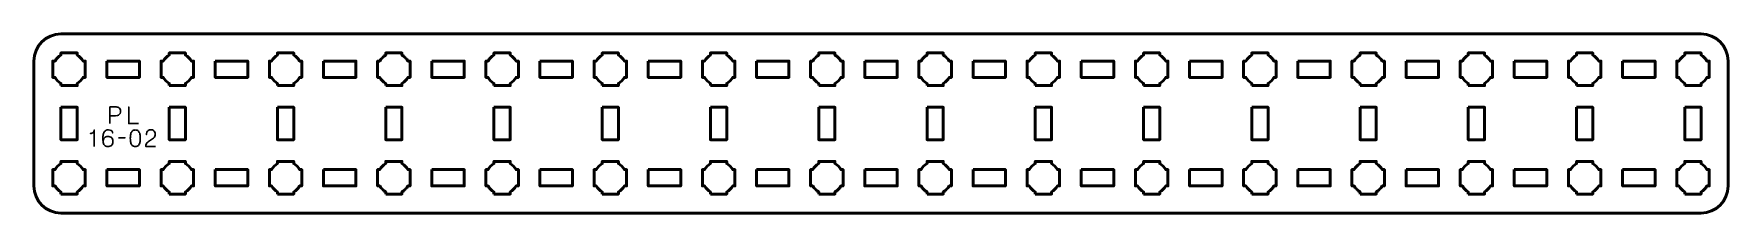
# Model space of a CAD drawing. Header units: centimetres. Extents: x -15.7 to 15.7, y -1.6 to 1.6.
import ezdxf

# ---------------------------------------------------------------- set-up
doc = ezdxf.new("R2010")
doc.units = ezdxf.units.CM
doc.header["$MEASUREMENT"] = 0
doc.layers.add('Layer 1', color=7, linetype='Continuous')

msp = doc.modelspace()

# ---------------------------------------------------------------- linework, layer by layer
at = {"layer": 'Layer 1', "lineweight": 53}
for points, knots in [([(-15.14993, 1.65), (-15.14993, 1.65), (15.14994, 1.65), (15.14994, 1.65), (15.14994, 1.65), (15.42708, 1.65), (15.65004, 1.4269), (15.65004, 1.1499), (15.65004, 1.1499), (15.65004, 1.1499), (15.65004, -1.15003), (15.65004, -1.15003), (15.65004, -1.15003), (15.65004, -1.42704), (15.42708, -1.64999), (15.14994, -1.64999), (15.14994, -1.64999), (15.14994, -1.64999), (-15.14993, -1.64999), (-15.14993, -1.64999), (-15.14993, -1.64999), (-15.42693, -1.64999), (-15.65003, -1.42704), (-15.65003, -1.15003), (-15.65003, -1.15003), (-15.65003, -1.15003), (-15.65003, 1.1499), (-15.65003, 1.1499), (-15.65003, 1.1499), (-15.65003, 1.4269), (-15.42693, 1.65), (-15.14993, 1.65)], [0, 0, 0, 0, 0.125, 0.125, 0.125, 0.125, 0.25, 0.25, 0.25, 0.25, 0.375, 0.375, 0.375, 0.375, 0.5, 0.5, 0.5, 0.5, 0.625, 0.625, 0.625, 0.625, 0.75, 0.75, 0.75, 0.75, 0.875, 0.875, 0.875, 0.875, 1, 1, 1, 1]), ([(-15.14993, 0.69997), (-15.14993, 0.69997), (-15.14993, 0.74008), (-15.14993, 0.74008), (-15.14993, 0.74008), (-15.19554, 0.7664), (-15.23347, 0.80442), (-15.25979, 0.8499), (-15.25979, 0.8499), (-15.25979, 0.8499), (-15.3, 0.8499), (-15.3, 0.8499), (-15.3, 0.8499), (-15.3, 0.8499), (-15.3, 0.99997), (-15.3, 0.99997), (-15.3, 0.99997), (-15.3, 0.99997), (-15.3, 1.1499), (-15.3, 1.1499), (-15.3, 1.1499), (-15.3, 1.1499), (-15.25979, 1.1499), (-15.25979, 1.1499), (-15.25979, 1.1499), (-15.23347, 1.19551), (-15.19554, 1.23344), (-15.14993, 1.25976), (-15.14993, 1.25976), (-15.14993, 1.25976), (-15.14993, 1.29997), (-15.14993, 1.29997), (-15.14993, 1.29997), (-15.14993, 1.29997), (-15, 1.29997), (-15, 1.29997), (-15, 1.29997), (-15, 1.29997), (-14.84993, 1.29997), (-14.84993, 1.29997), (-14.84993, 1.29997), (-14.84993, 1.29997), (-14.84993, 1.25976), (-14.84993, 1.25976), (-14.84993, 1.25976), (-14.80446, 1.23344), (-14.76643, 1.19551), (-14.74011, 1.1499), (-14.74011, 1.1499), (-14.74011, 1.1499), (-14.7, 1.1499), (-14.7, 1.1499), (-14.7, 1.1499), (-14.7, 1.1499), (-14.7, 0.99997), (-14.7, 0.99997), (-14.7, 0.99997), (-14.7, 0.99997), (-14.7, 0.8499), (-14.7, 0.8499), (-14.7, 0.8499), (-14.7, 0.8499), (-14.74011, 0.8499), (-14.74011, 0.8499), (-14.74011, 0.8499), (-14.76643, 0.80442), (-14.80446, 0.7664), (-14.84993, 0.74008), (-14.84993, 0.74008), (-14.84993, 0.74008), (-14.84993, 0.69997), (-14.84993, 0.69997), (-14.84993, 0.69997), (-14.84993, 0.69997), (-15, 0.69997), (-15, 0.69997), (-15, 0.69997), (-15, 0.69997), (-15.14993, 0.69997), (-15.14993, 0.69997)], [0, 0, 0, 0, 0.05, 0.05, 0.05, 0.05, 0.1, 0.1, 0.1, 0.1, 0.15, 0.15, 0.15, 0.15, 0.2, 0.2, 0.2, 0.2, 0.25, 0.25, 0.25, 0.25, 0.3, 0.3, 0.3, 0.3, 0.35, 0.35, 0.35, 0.35, 0.4, 0.4, 0.4, 0.4, 0.45, 0.45, 0.45, 0.45, 0.5, 0.5, 0.5, 0.5, 0.55, 0.55, 0.55, 0.55, 0.6, 0.6, 0.6, 0.6, 0.65, 0.65, 0.65, 0.65, 0.7, 0.7, 0.7, 0.7, 0.75, 0.75, 0.75, 0.75, 0.8, 0.8, 0.8, 0.8, 0.85, 0.85, 0.85, 0.85, 0.9, 0.9, 0.9, 0.9, 0.95, 0.95, 0.95, 0.95, 1, 1, 1, 1]), ([(-13.15, 0.69997), (-13.15, 0.69997), (-13.15, 0.74008), (-13.15, 0.74008), (-13.15, 0.74008), (-13.19547, 0.7664), (-13.2335, 0.80442), (-13.25982, 0.8499), (-13.25982, 0.8499), (-13.25982, 0.8499), (-13.29993, 0.8499), (-13.29993, 0.8499), (-13.29993, 0.8499), (-13.29993, 0.8499), (-13.29993, 0.99997), (-13.29993, 0.99997), (-13.29993, 0.99997), (-13.29993, 0.99997), (-13.29993, 1.1499), (-13.29993, 1.1499), (-13.29993, 1.1499), (-13.29993, 1.1499), (-13.25982, 1.1499), (-13.25982, 1.1499), (-13.25982, 1.1499), (-13.2335, 1.19551), (-13.19547, 1.23344), (-13.15, 1.25976), (-13.15, 1.25976), (-13.15, 1.25976), (-13.15, 1.29997), (-13.15, 1.29997), (-13.15, 1.29997), (-13.15, 1.29997), (-12.99993, 1.29997), (-12.99993, 1.29997), (-12.99993, 1.29997), (-12.99993, 1.29997), (-12.85, 1.29997), (-12.85, 1.29997), (-12.85, 1.29997), (-12.85, 1.29997), (-12.85, 1.25976), (-12.85, 1.25976), (-12.85, 1.25976), (-12.80452, 1.23344), (-12.76649, 1.19551), (-12.74018, 1.1499), (-12.74018, 1.1499), (-12.74018, 1.1499), (-12.69992, 1.1499), (-12.69992, 1.1499), (-12.69992, 1.1499), (-12.69992, 1.1499), (-12.69992, 0.99997), (-12.69992, 0.99997), (-12.69992, 0.99997), (-12.69992, 0.99997), (-12.69992, 0.8499), (-12.69992, 0.8499), (-12.69992, 0.8499), (-12.69992, 0.8499), (-12.74018, 0.8499), (-12.74018, 0.8499), (-12.74018, 0.8499), (-12.76649, 0.80442), (-12.80452, 0.7664), (-12.85, 0.74008), (-12.85, 0.74008), (-12.85, 0.74008), (-12.85, 0.69997), (-12.85, 0.69997), (-12.85, 0.69997), (-12.85, 0.69997), (-12.99993, 0.69997), (-12.99993, 0.69997), (-12.99993, 0.69997), (-12.99993, 0.69997), (-13.15, 0.69997), (-13.15, 0.69997)], [0, 0, 0, 0, 0.05, 0.05, 0.05, 0.05, 0.1, 0.1, 0.1, 0.1, 0.15, 0.15, 0.15, 0.15, 0.2, 0.2, 0.2, 0.2, 0.25, 0.25, 0.25, 0.25, 0.3, 0.3, 0.3, 0.3, 0.35, 0.35, 0.35, 0.35, 0.4, 0.4, 0.4, 0.4, 0.45, 0.45, 0.45, 0.45, 0.5, 0.5, 0.5, 0.5, 0.55, 0.55, 0.55, 0.55, 0.6, 0.6, 0.6, 0.6, 0.65, 0.65, 0.65, 0.65, 0.7, 0.7, 0.7, 0.7, 0.75, 0.75, 0.75, 0.75, 0.8, 0.8, 0.8, 0.8, 0.85, 0.85, 0.85, 0.85, 0.9, 0.9, 0.9, 0.9, 0.95, 0.95, 0.95, 0.95, 1, 1, 1, 1]), ([(-11.15007, 0.69997), (-11.15007, 0.69997), (-11.15007, 0.74008), (-11.15007, 0.74008), (-11.15007, 0.74008), (-11.19554, 0.7664), (-11.23343, 0.80442), (-11.25989, 0.8499), (-11.25989, 0.8499), (-11.25989, 0.8499), (-11.3, 0.8499), (-11.3, 0.8499), (-11.3, 0.8499), (-11.3, 0.8499), (-11.3, 0.99997), (-11.3, 0.99997), (-11.3, 0.99997), (-11.3, 0.99997), (-11.3, 1.1499), (-11.3, 1.1499), (-11.3, 1.1499), (-11.3, 1.1499), (-11.25989, 1.1499), (-11.25989, 1.1499), (-11.25989, 1.1499), (-11.23343, 1.19551), (-11.19554, 1.23344), (-11.15007, 1.25976), (-11.15007, 1.25976), (-11.15007, 1.25976), (-11.15007, 1.29997), (-11.15007, 1.29997), (-11.15007, 1.29997), (-11.15007, 1.29997), (-10.99999, 1.29997), (-10.99999, 1.29997), (-10.99999, 1.29997), (-10.99999, 1.29997), (-10.85006, 1.29997), (-10.85006, 1.29997), (-10.85006, 1.29997), (-10.85006, 1.29997), (-10.85006, 1.25976), (-10.85006, 1.25976), (-10.85006, 1.25976), (-10.80445, 1.23344), (-10.76653, 1.19551), (-10.74021, 1.1499), (-10.74021, 1.1499), (-10.74021, 1.1499), (-10.69999, 1.1499), (-10.69999, 1.1499), (-10.69999, 1.1499), (-10.69999, 1.1499), (-10.69999, 0.99997), (-10.69999, 0.99997), (-10.69999, 0.99997), (-10.69999, 0.99997), (-10.69999, 0.8499), (-10.69999, 0.8499), (-10.69999, 0.8499), (-10.69999, 0.8499), (-10.74021, 0.8499), (-10.74021, 0.8499), (-10.74021, 0.8499), (-10.76653, 0.80442), (-10.80445, 0.7664), (-10.85006, 0.74008), (-10.85006, 0.74008), (-10.85006, 0.74008), (-10.85006, 0.69997), (-10.85006, 0.69997), (-10.85006, 0.69997), (-10.85006, 0.69997), (-10.99999, 0.69997), (-10.99999, 0.69997), (-10.99999, 0.69997), (-10.99999, 0.69997), (-11.15007, 0.69997), (-11.15007, 0.69997)], [0, 0, 0, 0, 0.05, 0.05, 0.05, 0.05, 0.1, 0.1, 0.1, 0.1, 0.15, 0.15, 0.15, 0.15, 0.2, 0.2, 0.2, 0.2, 0.25, 0.25, 0.25, 0.25, 0.3, 0.3, 0.3, 0.3, 0.35, 0.35, 0.35, 0.35, 0.4, 0.4, 0.4, 0.4, 0.45, 0.45, 0.45, 0.45, 0.5, 0.5, 0.5, 0.5, 0.55, 0.55, 0.55, 0.55, 0.6, 0.6, 0.6, 0.6, 0.65, 0.65, 0.65, 0.65, 0.7, 0.7, 0.7, 0.7, 0.75, 0.75, 0.75, 0.75, 0.8, 0.8, 0.8, 0.8, 0.85, 0.85, 0.85, 0.85, 0.9, 0.9, 0.9, 0.9, 0.95, 0.95, 0.95, 0.95, 1, 1, 1, 1]), ([(-9.14996, 0.69997), (-9.14996, 0.69997), (-9.14996, 0.74008), (-9.14996, 0.74008), (-9.14996, 0.74008), (-9.19557, 0.7664), (-9.23346, 0.80442), (-9.25978, 0.8499), (-9.25978, 0.8499), (-9.25978, 0.8499), (-9.30003, 0.8499), (-9.30003, 0.8499), (-9.30003, 0.8499), (-9.30003, 0.8499), (-9.30003, 0.99997), (-9.30003, 0.99997), (-9.30003, 0.99997), (-9.30003, 0.99997), (-9.30003, 1.1499), (-9.30003, 1.1499), (-9.30003, 1.1499), (-9.30003, 1.1499), (-9.25978, 1.1499), (-9.25978, 1.1499), (-9.25978, 1.1499), (-9.23346, 1.19551), (-9.19557, 1.23344), (-9.14996, 1.25976), (-9.14996, 1.25976), (-9.14996, 1.25976), (-9.14996, 1.29997), (-9.14996, 1.29997), (-9.14996, 1.29997), (-9.14996, 1.29997), (-9.00003, 1.29997), (-9.00003, 1.29997), (-9.00003, 1.29997), (-9.00003, 1.29997), (-8.84995, 1.29997), (-8.84995, 1.29997), (-8.84995, 1.29997), (-8.84995, 1.29997), (-8.84995, 1.25976), (-8.84995, 1.25976), (-8.84995, 1.25976), (-8.80448, 1.23344), (-8.76645, 1.19551), (-8.74013, 1.1499), (-8.74013, 1.1499), (-8.74013, 1.1499), (-8.70002, 1.1499), (-8.70002, 1.1499), (-8.70002, 1.1499), (-8.70002, 1.1499), (-8.70002, 0.99997), (-8.70002, 0.99997), (-8.70002, 0.99997), (-8.70002, 0.99997), (-8.70002, 0.8499), (-8.70002, 0.8499), (-8.70002, 0.8499), (-8.70002, 0.8499), (-8.74013, 0.8499), (-8.74013, 0.8499), (-8.74013, 0.8499), (-8.76645, 0.80442), (-8.80448, 0.7664), (-8.84995, 0.74008), (-8.84995, 0.74008), (-8.84995, 0.74008), (-8.84995, 0.69997), (-8.84995, 0.69997), (-8.84995, 0.69997), (-8.84995, 0.69997), (-9.00003, 0.69997), (-9.00003, 0.69997), (-9.00003, 0.69997), (-9.00003, 0.69997), (-9.14996, 0.69997), (-9.14996, 0.69997)], [0, 0, 0, 0, 0.05, 0.05, 0.05, 0.05, 0.1, 0.1, 0.1, 0.1, 0.15, 0.15, 0.15, 0.15, 0.2, 0.2, 0.2, 0.2, 0.25, 0.25, 0.25, 0.25, 0.3, 0.3, 0.3, 0.3, 0.35, 0.35, 0.35, 0.35, 0.4, 0.4, 0.4, 0.4, 0.45, 0.45, 0.45, 0.45, 0.5, 0.5, 0.5, 0.5, 0.55, 0.55, 0.55, 0.55, 0.6, 0.6, 0.6, 0.6, 0.65, 0.65, 0.65, 0.65, 0.7, 0.7, 0.7, 0.7, 0.75, 0.75, 0.75, 0.75, 0.8, 0.8, 0.8, 0.8, 0.85, 0.85, 0.85, 0.85, 0.9, 0.9, 0.9, 0.9, 0.95, 0.95, 0.95, 0.95, 1, 1, 1, 1]), ([(-7.15002, 0.69997), (-7.15002, 0.69997), (-7.15002, 0.74008), (-7.15002, 0.74008), (-7.15002, 0.74008), (-7.1955, 0.7664), (-7.23353, 0.80442), (-7.25984, 0.8499), (-7.25984, 0.8499), (-7.25984, 0.8499), (-7.29995, 0.8499), (-7.29995, 0.8499), (-7.29995, 0.8499), (-7.29995, 0.8499), (-7.29995, 0.99997), (-7.29995, 0.99997), (-7.29995, 0.99997), (-7.29995, 0.99997), (-7.29995, 1.1499), (-7.29995, 1.1499), (-7.29995, 1.1499), (-7.29995, 1.1499), (-7.25984, 1.1499), (-7.25984, 1.1499), (-7.25984, 1.1499), (-7.23353, 1.19551), (-7.1955, 1.23344), (-7.15002, 1.25976), (-7.15002, 1.25976), (-7.15002, 1.25976), (-7.15002, 1.29997), (-7.15002, 1.29997), (-7.15002, 1.29997), (-7.15002, 1.29997), (-6.99995, 1.29997), (-6.99995, 1.29997), (-6.99995, 1.29997), (-6.99995, 1.29997), (-6.85002, 1.29997), (-6.85002, 1.29997), (-6.85002, 1.29997), (-6.85002, 1.29997), (-6.85002, 1.25976), (-6.85002, 1.25976), (-6.85002, 1.25976), (-6.80441, 1.23344), (-6.76652, 1.19551), (-6.7402, 1.1499), (-6.7402, 1.1499), (-6.7402, 1.1499), (-6.69995, 1.1499), (-6.69995, 1.1499), (-6.69995, 1.1499), (-6.69995, 1.1499), (-6.69995, 0.99997), (-6.69995, 0.99997), (-6.69995, 0.99997), (-6.69995, 0.99997), (-6.69995, 0.8499), (-6.69995, 0.8499), (-6.69995, 0.8499), (-6.69995, 0.8499), (-6.7402, 0.8499), (-6.7402, 0.8499), (-6.7402, 0.8499), (-6.76652, 0.80442), (-6.80441, 0.7664), (-6.85002, 0.74008), (-6.85002, 0.74008), (-6.85002, 0.74008), (-6.85002, 0.69997), (-6.85002, 0.69997), (-6.85002, 0.69997), (-6.85002, 0.69997), (-6.99995, 0.69997), (-6.99995, 0.69997), (-6.99995, 0.69997), (-6.99995, 0.69997), (-7.15002, 0.69997), (-7.15002, 0.69997)], [0, 0, 0, 0, 0.05, 0.05, 0.05, 0.05, 0.1, 0.1, 0.1, 0.1, 0.15, 0.15, 0.15, 0.15, 0.2, 0.2, 0.2, 0.2, 0.25, 0.25, 0.25, 0.25, 0.3, 0.3, 0.3, 0.3, 0.35, 0.35, 0.35, 0.35, 0.4, 0.4, 0.4, 0.4, 0.45, 0.45, 0.45, 0.45, 0.5, 0.5, 0.5, 0.5, 0.55, 0.55, 0.55, 0.55, 0.6, 0.6, 0.6, 0.6, 0.65, 0.65, 0.65, 0.65, 0.7, 0.7, 0.7, 0.7, 0.75, 0.75, 0.75, 0.75, 0.8, 0.8, 0.8, 0.8, 0.85, 0.85, 0.85, 0.85, 0.9, 0.9, 0.9, 0.9, 0.95, 0.95, 0.95, 0.95, 1, 1, 1, 1]), ([(-5.15006, 0.69997), (-5.15006, 0.69997), (-5.15006, 0.74008), (-5.15006, 0.74008), (-5.15006, 0.74008), (-5.19553, 0.7664), (-5.23345, 0.80442), (-5.25991, 0.8499), (-5.25991, 0.8499), (-5.25991, 0.8499), (-5.29999, 0.8499), (-5.29999, 0.8499), (-5.29999, 0.8499), (-5.29999, 0.8499), (-5.29999, 0.99997), (-5.29999, 0.99997), (-5.29999, 0.99997), (-5.29999, 0.99997), (-5.29999, 1.1499), (-5.29999, 1.1499), (-5.29999, 1.1499), (-5.29999, 1.1499), (-5.25991, 1.1499), (-5.25991, 1.1499), (-5.25991, 1.1499), (-5.23345, 1.19551), (-5.19553, 1.23344), (-5.15006, 1.25976), (-5.15006, 1.25976), (-5.15006, 1.25976), (-5.15006, 1.29997), (-5.15006, 1.29997), (-5.15006, 1.29997), (-5.15006, 1.29997), (-4.99998, 1.29997), (-4.99998, 1.29997), (-4.99998, 1.29997), (-4.99998, 1.29997), (-4.85005, 1.29997), (-4.85005, 1.29997), (-4.85005, 1.29997), (-4.85005, 1.29997), (-4.85005, 1.25976), (-4.85005, 1.25976), (-4.85005, 1.25976), (-4.80448, 1.23344), (-4.76655, 1.19551), (-4.74009, 1.1499), (-4.74009, 1.1499), (-4.74009, 1.1499), (-4.70002, 1.1499), (-4.70002, 1.1499), (-4.70002, 1.1499), (-4.70002, 1.1499), (-4.70002, 0.99997), (-4.70002, 0.99997), (-4.70002, 0.99997), (-4.70002, 0.99997), (-4.70002, 0.8499), (-4.70002, 0.8499), (-4.70002, 0.8499), (-4.70002, 0.8499), (-4.74009, 0.8499), (-4.74009, 0.8499), (-4.74009, 0.8499), (-4.76655, 0.80442), (-4.80448, 0.7664), (-4.85005, 0.74008), (-4.85005, 0.74008), (-4.85005, 0.74008), (-4.85005, 0.69997), (-4.85005, 0.69997), (-4.85005, 0.69997), (-4.85005, 0.69997), (-4.99998, 0.69997), (-4.99998, 0.69997), (-4.99998, 0.69997), (-4.99998, 0.69997), (-5.15006, 0.69997), (-5.15006, 0.69997)], [0, 0, 0, 0, 0.05, 0.05, 0.05, 0.05, 0.1, 0.1, 0.1, 0.1, 0.15, 0.15, 0.15, 0.15, 0.2, 0.2, 0.2, 0.2, 0.25, 0.25, 0.25, 0.25, 0.3, 0.3, 0.3, 0.3, 0.35, 0.35, 0.35, 0.35, 0.4, 0.4, 0.4, 0.4, 0.45, 0.45, 0.45, 0.45, 0.5, 0.5, 0.5, 0.5, 0.55, 0.55, 0.55, 0.55, 0.6, 0.6, 0.6, 0.6, 0.65, 0.65, 0.65, 0.65, 0.7, 0.7, 0.7, 0.7, 0.75, 0.75, 0.75, 0.75, 0.8, 0.8, 0.8, 0.8, 0.85, 0.85, 0.85, 0.85, 0.9, 0.9, 0.9, 0.9, 0.95, 0.95, 0.95, 0.95, 1, 1, 1, 1]), ([(-3.14998, 0.69997), (-3.14998, 0.69997), (-3.14998, 0.74008), (-3.14998, 0.74008), (-3.14998, 0.74008), (-3.1956, 0.7664), (-3.23349, 0.80442), (-3.2598, 0.8499), (-3.2598, 0.8499), (-3.2598, 0.8499), (-3.30005, 0.8499), (-3.30005, 0.8499), (-3.30005, 0.8499), (-3.30005, 0.8499), (-3.30005, 0.99997), (-3.30005, 0.99997), (-3.30005, 0.99997), (-3.30005, 0.99997), (-3.30005, 1.1499), (-3.30005, 1.1499), (-3.30005, 1.1499), (-3.30005, 1.1499), (-3.2598, 1.1499), (-3.2598, 1.1499), (-3.2598, 1.1499), (-3.23349, 1.19551), (-3.1956, 1.23344), (-3.14998, 1.25976), (-3.14998, 1.25976), (-3.14998, 1.25976), (-3.14998, 1.29997), (-3.14998, 1.29997), (-3.14998, 1.29997), (-3.14998, 1.29997), (-3.00005, 1.29997), (-3.00005, 1.29997), (-3.00005, 1.29997), (-3.00005, 1.29997), (-2.84998, 1.29997), (-2.84998, 1.29997), (-2.84998, 1.29997), (-2.84998, 1.29997), (-2.84998, 1.25976), (-2.84998, 1.25976), (-2.84998, 1.25976), (-2.80451, 1.23344), (-2.76648, 1.19551), (-2.74016, 1.1499), (-2.74016, 1.1499), (-2.74016, 1.1499), (-2.70005, 1.1499), (-2.70005, 1.1499), (-2.70005, 1.1499), (-2.70005, 1.1499), (-2.70005, 0.99997), (-2.70005, 0.99997), (-2.70005, 0.99997), (-2.70005, 0.99997), (-2.70005, 0.8499), (-2.70005, 0.8499), (-2.70005, 0.8499), (-2.70005, 0.8499), (-2.74016, 0.8499), (-2.74016, 0.8499), (-2.74016, 0.8499), (-2.76648, 0.80442), (-2.80451, 0.7664), (-2.84998, 0.74008), (-2.84998, 0.74008), (-2.84998, 0.74008), (-2.84998, 0.69997), (-2.84998, 0.69997), (-2.84998, 0.69997), (-2.84998, 0.69997), (-3.00005, 0.69997), (-3.00005, 0.69997), (-3.00005, 0.69997), (-3.00005, 0.69997), (-3.14998, 0.69997), (-3.14998, 0.69997)], [0, 0, 0, 0, 0.05, 0.05, 0.05, 0.05, 0.1, 0.1, 0.1, 0.1, 0.15, 0.15, 0.15, 0.15, 0.2, 0.2, 0.2, 0.2, 0.25, 0.25, 0.25, 0.25, 0.3, 0.3, 0.3, 0.3, 0.35, 0.35, 0.35, 0.35, 0.4, 0.4, 0.4, 0.4, 0.45, 0.45, 0.45, 0.45, 0.5, 0.5, 0.5, 0.5, 0.55, 0.55, 0.55, 0.55, 0.6, 0.6, 0.6, 0.6, 0.65, 0.65, 0.65, 0.65, 0.7, 0.7, 0.7, 0.7, 0.75, 0.75, 0.75, 0.75, 0.8, 0.8, 0.8, 0.8, 0.85, 0.85, 0.85, 0.85, 0.9, 0.9, 0.9, 0.9, 0.95, 0.95, 0.95, 0.95, 1, 1, 1, 1]), ([(-1.15005, 0.69997), (-1.15005, 0.69997), (-1.15005, 0.74008), (-1.15005, 0.74008), (-1.15005, 0.74008), (-1.19552, 0.7664), (-1.23355, 0.80442), (-1.25987, 0.8499), (-1.25987, 0.8499), (-1.25987, 0.8499), (-1.29998, 0.8499), (-1.29998, 0.8499), (-1.29998, 0.8499), (-1.29998, 0.8499), (-1.29998, 0.99997), (-1.29998, 0.99997), (-1.29998, 0.99997), (-1.29998, 0.99997), (-1.29998, 1.1499), (-1.29998, 1.1499), (-1.29998, 1.1499), (-1.29998, 1.1499), (-1.25987, 1.1499), (-1.25987, 1.1499), (-1.25987, 1.1499), (-1.23355, 1.19551), (-1.19552, 1.23344), (-1.15005, 1.25976), (-1.15005, 1.25976), (-1.15005, 1.25976), (-1.15005, 1.29997), (-1.15005, 1.29997), (-1.15005, 1.29997), (-1.15005, 1.29997), (-0.99998, 1.29997), (-0.99998, 1.29997), (-0.99998, 1.29997), (-0.99998, 1.29997), (-0.85005, 1.29997), (-0.85005, 1.29997), (-0.85005, 1.29997), (-0.85005, 1.29997), (-0.85005, 1.25976), (-0.85005, 1.25976), (-0.85005, 1.25976), (-0.80443, 1.23344), (-0.76655, 1.19551), (-0.74019, 1.1499), (-0.74019, 1.1499), (-0.74019, 1.1499), (-0.69998, 1.1499), (-0.69998, 1.1499), (-0.69998, 1.1499), (-0.69998, 1.1499), (-0.69998, 0.99997), (-0.69998, 0.99997), (-0.69998, 0.99997), (-0.69998, 0.99997), (-0.69998, 0.8499), (-0.69998, 0.8499), (-0.69998, 0.8499), (-0.69998, 0.8499), (-0.74019, 0.8499), (-0.74019, 0.8499), (-0.74019, 0.8499), (-0.76655, 0.80442), (-0.80443, 0.7664), (-0.85005, 0.74008), (-0.85005, 0.74008), (-0.85005, 0.74008), (-0.85005, 0.69997), (-0.85005, 0.69997), (-0.85005, 0.69997), (-0.85005, 0.69997), (-0.99998, 0.69997), (-0.99998, 0.69997), (-0.99998, 0.69997), (-0.99998, 0.69997), (-1.15005, 0.69997), (-1.15005, 0.69997)], [0, 0, 0, 0, 0.05, 0.05, 0.05, 0.05, 0.1, 0.1, 0.1, 0.1, 0.15, 0.15, 0.15, 0.15, 0.2, 0.2, 0.2, 0.2, 0.25, 0.25, 0.25, 0.25, 0.3, 0.3, 0.3, 0.3, 0.35, 0.35, 0.35, 0.35, 0.4, 0.4, 0.4, 0.4, 0.45, 0.45, 0.45, 0.45, 0.5, 0.5, 0.5, 0.5, 0.55, 0.55, 0.55, 0.55, 0.6, 0.6, 0.6, 0.6, 0.65, 0.65, 0.65, 0.65, 0.7, 0.7, 0.7, 0.7, 0.75, 0.75, 0.75, 0.75, 0.8, 0.8, 0.8, 0.8, 0.85, 0.85, 0.85, 0.85, 0.9, 0.9, 0.9, 0.9, 0.95, 0.95, 0.95, 0.95, 1, 1, 1, 1]), ([(0.85006, 0.69997), (0.85006, 0.69997), (0.85006, 0.74008), (0.85006, 0.74008), (0.85006, 0.74008), (0.80444, 0.7664), (0.76652, 0.80442), (0.74006, 0.8499), (0.74006, 0.8499), (0.74006, 0.8499), (0.69999, 0.8499), (0.69999, 0.8499), (0.69999, 0.8499), (0.69999, 0.8499), (0.69999, 0.99997), (0.69999, 0.99997), (0.69999, 0.99997), (0.69999, 0.99997), (0.69999, 1.1499), (0.69999, 1.1499), (0.69999, 1.1499), (0.69999, 1.1499), (0.74006, 1.1499), (0.74006, 1.1499), (0.74006, 1.1499), (0.76652, 1.19551), (0.80444, 1.23344), (0.85006, 1.25976), (0.85006, 1.25976), (0.85006, 1.25976), (0.85006, 1.29997), (0.85006, 1.29997), (0.85006, 1.29997), (0.85006, 1.29997), (0.99999, 1.29997), (0.99999, 1.29997), (0.99999, 1.29997), (0.99999, 1.29997), (1.15006, 1.29997), (1.15006, 1.29997), (1.15006, 1.29997), (1.15006, 1.29997), (1.15006, 1.25976), (1.15006, 1.25976), (1.15006, 1.25976), (1.19553, 1.23344), (1.23342, 1.19551), (1.25988, 1.1499), (1.25988, 1.1499), (1.25988, 1.1499), (1.29999, 1.1499), (1.29999, 1.1499), (1.29999, 1.1499), (1.29999, 1.1499), (1.29999, 0.99997), (1.29999, 0.99997), (1.29999, 0.99997), (1.29999, 0.99997), (1.29999, 0.8499), (1.29999, 0.8499), (1.29999, 0.8499), (1.29999, 0.8499), (1.25988, 0.8499), (1.25988, 0.8499), (1.25988, 0.8499), (1.23342, 0.80442), (1.19553, 0.7664), (1.15006, 0.74008), (1.15006, 0.74008), (1.15006, 0.74008), (1.15006, 0.69997), (1.15006, 0.69997), (1.15006, 0.69997), (1.15006, 0.69997), (0.99999, 0.69997), (0.99999, 0.69997), (0.99999, 0.69997), (0.99999, 0.69997), (0.85006, 0.69997), (0.85006, 0.69997)], [0, 0, 0, 0, 0.05, 0.05, 0.05, 0.05, 0.1, 0.1, 0.1, 0.1, 0.15, 0.15, 0.15, 0.15, 0.2, 0.2, 0.2, 0.2, 0.25, 0.25, 0.25, 0.25, 0.3, 0.3, 0.3, 0.3, 0.35, 0.35, 0.35, 0.35, 0.4, 0.4, 0.4, 0.4, 0.45, 0.45, 0.45, 0.45, 0.5, 0.5, 0.5, 0.5, 0.55, 0.55, 0.55, 0.55, 0.6, 0.6, 0.6, 0.6, 0.65, 0.65, 0.65, 0.65, 0.7, 0.7, 0.7, 0.7, 0.75, 0.75, 0.75, 0.75, 0.8, 0.8, 0.8, 0.8, 0.85, 0.85, 0.85, 0.85, 0.9, 0.9, 0.9, 0.9, 0.95, 0.95, 0.95, 0.95, 1, 1, 1, 1]), ([(2.84999, 0.69997), (2.84999, 0.69997), (2.84999, 0.74008), (2.84999, 0.74008), (2.84999, 0.74008), (2.80438, 0.7664), (2.76649, 0.80442), (2.74017, 0.8499), (2.74017, 0.8499), (2.74017, 0.8499), (2.69992, 0.8499), (2.69992, 0.8499), (2.69992, 0.8499), (2.69992, 0.8499), (2.69992, 0.99997), (2.69992, 0.99997), (2.69992, 0.99997), (2.69992, 0.99997), (2.69992, 1.1499), (2.69992, 1.1499), (2.69992, 1.1499), (2.69992, 1.1499), (2.74017, 1.1499), (2.74017, 1.1499), (2.74017, 1.1499), (2.76649, 1.19551), (2.80438, 1.23344), (2.84999, 1.25976), (2.84999, 1.25976), (2.84999, 1.25976), (2.84999, 1.29997), (2.84999, 1.29997), (2.84999, 1.29997), (2.84999, 1.29997), (2.99992, 1.29997), (2.99992, 1.29997), (2.99992, 1.29997), (2.99992, 1.29997), (3.14999, 1.29997), (3.14999, 1.29997), (3.14999, 1.29997), (3.14999, 1.29997), (3.14999, 1.25976), (3.14999, 1.25976), (3.14999, 1.25976), (3.19547, 1.23344), (3.2335, 1.19551), (3.25981, 1.1499), (3.25981, 1.1499), (3.25981, 1.1499), (3.29992, 1.1499), (3.29992, 1.1499), (3.29992, 1.1499), (3.29992, 1.1499), (3.29992, 0.99997), (3.29992, 0.99997), (3.29992, 0.99997), (3.29992, 0.99997), (3.29992, 0.8499), (3.29992, 0.8499), (3.29992, 0.8499), (3.29992, 0.8499), (3.25981, 0.8499), (3.25981, 0.8499), (3.25981, 0.8499), (3.2335, 0.80442), (3.19547, 0.7664), (3.14999, 0.74008), (3.14999, 0.74008), (3.14999, 0.74008), (3.14999, 0.69997), (3.14999, 0.69997), (3.14999, 0.69997), (3.14999, 0.69997), (2.99992, 0.69997), (2.99992, 0.69997), (2.99992, 0.69997), (2.99992, 0.69997), (2.84999, 0.69997), (2.84999, 0.69997)], [0, 0, 0, 0, 0.05, 0.05, 0.05, 0.05, 0.1, 0.1, 0.1, 0.1, 0.15, 0.15, 0.15, 0.15, 0.2, 0.2, 0.2, 0.2, 0.25, 0.25, 0.25, 0.25, 0.3, 0.3, 0.3, 0.3, 0.35, 0.35, 0.35, 0.35, 0.4, 0.4, 0.4, 0.4, 0.45, 0.45, 0.45, 0.45, 0.5, 0.5, 0.5, 0.5, 0.55, 0.55, 0.55, 0.55, 0.6, 0.6, 0.6, 0.6, 0.65, 0.65, 0.65, 0.65, 0.7, 0.7, 0.7, 0.7, 0.75, 0.75, 0.75, 0.75, 0.8, 0.8, 0.8, 0.8, 0.85, 0.85, 0.85, 0.85, 0.9, 0.9, 0.9, 0.9, 0.95, 0.95, 0.95, 0.95, 1, 1, 1, 1]), ([(4.84992, 0.69997), (4.84992, 0.69997), (4.84992, 0.74008), (4.84992, 0.74008), (4.84992, 0.74008), (4.80445, 0.7664), (4.76642, 0.80442), (4.7401, 0.8499), (4.7401, 0.8499), (4.7401, 0.8499), (4.69999, 0.8499), (4.69999, 0.8499), (4.69999, 0.8499), (4.69999, 0.8499), (4.69999, 0.99997), (4.69999, 0.99997), (4.69999, 0.99997), (4.69999, 0.99997), (4.69999, 1.1499), (4.69999, 1.1499), (4.69999, 1.1499), (4.69999, 1.1499), (4.7401, 1.1499), (4.7401, 1.1499), (4.7401, 1.1499), (4.76642, 1.19551), (4.80445, 1.23344), (4.84992, 1.25976), (4.84992, 1.25976), (4.84992, 1.25976), (4.84992, 1.29997), (4.84992, 1.29997), (4.84992, 1.29997), (4.84992, 1.29997), (5, 1.29997), (5, 1.29997), (5, 1.29997), (5, 1.29997), (5.14993, 1.29997), (5.14993, 1.29997), (5.14993, 1.29997), (5.14993, 1.29997), (5.14993, 1.25976), (5.14993, 1.25976), (5.14993, 1.25976), (5.19554, 1.23344), (5.23346, 1.19551), (5.25978, 1.1499), (5.25978, 1.1499), (5.25978, 1.1499), (5.3, 1.1499), (5.3, 1.1499), (5.3, 1.1499), (5.3, 1.1499), (5.3, 0.99997), (5.3, 0.99997), (5.3, 0.99997), (5.3, 0.99997), (5.3, 0.8499), (5.3, 0.8499), (5.3, 0.8499), (5.3, 0.8499), (5.25978, 0.8499), (5.25978, 0.8499), (5.25978, 0.8499), (5.23346, 0.80442), (5.19554, 0.7664), (5.14993, 0.74008), (5.14993, 0.74008), (5.14993, 0.74008), (5.14993, 0.69997), (5.14993, 0.69997), (5.14993, 0.69997), (5.14993, 0.69997), (5, 0.69997), (5, 0.69997), (5, 0.69997), (5, 0.69997), (4.84992, 0.69997), (4.84992, 0.69997)], [0, 0, 0, 0, 0.05, 0.05, 0.05, 0.05, 0.1, 0.1, 0.1, 0.1, 0.15, 0.15, 0.15, 0.15, 0.2, 0.2, 0.2, 0.2, 0.25, 0.25, 0.25, 0.25, 0.3, 0.3, 0.3, 0.3, 0.35, 0.35, 0.35, 0.35, 0.4, 0.4, 0.4, 0.4, 0.45, 0.45, 0.45, 0.45, 0.5, 0.5, 0.5, 0.5, 0.55, 0.55, 0.55, 0.55, 0.6, 0.6, 0.6, 0.6, 0.65, 0.65, 0.65, 0.65, 0.7, 0.7, 0.7, 0.7, 0.75, 0.75, 0.75, 0.75, 0.8, 0.8, 0.8, 0.8, 0.85, 0.85, 0.85, 0.85, 0.9, 0.9, 0.9, 0.9, 0.95, 0.95, 0.95, 0.95, 1, 1, 1, 1]), ([(6.85003, 0.69997), (6.85003, 0.69997), (6.85003, 0.74008), (6.85003, 0.74008), (6.85003, 0.74008), (6.80442, 0.7664), (6.76653, 0.80442), (6.74018, 0.8499), (6.74018, 0.8499), (6.74018, 0.8499), (6.69996, 0.8499), (6.69996, 0.8499), (6.69996, 0.8499), (6.69996, 0.8499), (6.69996, 0.99997), (6.69996, 0.99997), (6.69996, 0.99997), (6.69996, 0.99997), (6.69996, 1.1499), (6.69996, 1.1499), (6.69996, 1.1499), (6.69996, 1.1499), (6.74018, 1.1499), (6.74018, 1.1499), (6.74018, 1.1499), (6.76653, 1.19551), (6.80442, 1.23344), (6.85003, 1.25976), (6.85003, 1.25976), (6.85003, 1.25976), (6.85003, 1.29997), (6.85003, 1.29997), (6.85003, 1.29997), (6.85003, 1.29997), (6.99996, 1.29997), (6.99996, 1.29997), (6.99996, 1.29997), (6.99996, 1.29997), (7.15003, 1.29997), (7.15003, 1.29997), (7.15003, 1.29997), (7.15003, 1.29997), (7.15003, 1.25976), (7.15003, 1.25976), (7.15003, 1.25976), (7.19551, 1.23344), (7.2334, 1.19551), (7.25985, 1.1499), (7.25985, 1.1499), (7.25985, 1.1499), (7.29997, 1.1499), (7.29997, 1.1499), (7.29997, 1.1499), (7.29997, 1.1499), (7.29997, 0.99997), (7.29997, 0.99997), (7.29997, 0.99997), (7.29997, 0.99997), (7.29997, 0.8499), (7.29997, 0.8499), (7.29997, 0.8499), (7.29997, 0.8499), (7.25985, 0.8499), (7.25985, 0.8499), (7.25985, 0.8499), (7.2334, 0.80442), (7.19551, 0.7664), (7.15003, 0.74008), (7.15003, 0.74008), (7.15003, 0.74008), (7.15003, 0.69997), (7.15003, 0.69997), (7.15003, 0.69997), (7.15003, 0.69997), (6.99996, 0.69997), (6.99996, 0.69997), (6.99996, 0.69997), (6.99996, 0.69997), (6.85003, 0.69997), (6.85003, 0.69997)], [0, 0, 0, 0, 0.05, 0.05, 0.05, 0.05, 0.1, 0.1, 0.1, 0.1, 0.15, 0.15, 0.15, 0.15, 0.2, 0.2, 0.2, 0.2, 0.25, 0.25, 0.25, 0.25, 0.3, 0.3, 0.3, 0.3, 0.35, 0.35, 0.35, 0.35, 0.4, 0.4, 0.4, 0.4, 0.45, 0.45, 0.45, 0.45, 0.5, 0.5, 0.5, 0.5, 0.55, 0.55, 0.55, 0.55, 0.6, 0.6, 0.6, 0.6, 0.65, 0.65, 0.65, 0.65, 0.7, 0.7, 0.7, 0.7, 0.75, 0.75, 0.75, 0.75, 0.8, 0.8, 0.8, 0.8, 0.85, 0.85, 0.85, 0.85, 0.9, 0.9, 0.9, 0.9, 0.95, 0.95, 0.95, 0.95, 1, 1, 1, 1]), ([(8.84996, 0.69997), (8.84996, 0.69997), (8.84996, 0.74008), (8.84996, 0.74008), (8.84996, 0.74008), (8.80449, 0.7664), (8.76646, 0.80442), (8.74015, 0.8499), (8.74015, 0.8499), (8.74015, 0.8499), (8.69989, 0.8499), (8.69989, 0.8499), (8.69989, 0.8499), (8.69989, 0.8499), (8.69989, 0.99997), (8.69989, 0.99997), (8.69989, 0.99997), (8.69989, 0.99997), (8.69989, 1.1499), (8.69989, 1.1499), (8.69989, 1.1499), (8.69989, 1.1499), (8.74015, 1.1499), (8.74015, 1.1499), (8.74015, 1.1499), (8.76646, 1.19551), (8.80449, 1.23344), (8.84996, 1.25976), (8.84996, 1.25976), (8.84996, 1.25976), (8.84996, 1.29997), (8.84996, 1.29997), (8.84996, 1.29997), (8.84996, 1.29997), (8.9999, 1.29997), (8.9999, 1.29997), (8.9999, 1.29997), (8.9999, 1.29997), (9.14997, 1.29997), (9.14997, 1.29997), (9.14997, 1.29997), (9.14997, 1.29997), (9.14997, 1.25976), (9.14997, 1.25976), (9.14997, 1.25976), (9.19544, 1.23344), (9.23347, 1.19551), (9.25979, 1.1499), (9.25979, 1.1499), (9.25979, 1.1499), (9.2999, 1.1499), (9.2999, 1.1499), (9.2999, 1.1499), (9.2999, 1.1499), (9.2999, 0.99997), (9.2999, 0.99997), (9.2999, 0.99997), (9.2999, 0.99997), (9.2999, 0.8499), (9.2999, 0.8499), (9.2999, 0.8499), (9.2999, 0.8499), (9.25979, 0.8499), (9.25979, 0.8499), (9.25979, 0.8499), (9.23347, 0.80442), (9.19544, 0.7664), (9.14997, 0.74008), (9.14997, 0.74008), (9.14997, 0.74008), (9.14997, 0.69997), (9.14997, 0.69997), (9.14997, 0.69997), (9.14997, 0.69997), (8.9999, 0.69997), (8.9999, 0.69997), (8.9999, 0.69997), (8.9999, 0.69997), (8.84996, 0.69997), (8.84996, 0.69997)], [0, 0, 0, 0, 0.05, 0.05, 0.05, 0.05, 0.1, 0.1, 0.1, 0.1, 0.15, 0.15, 0.15, 0.15, 0.2, 0.2, 0.2, 0.2, 0.25, 0.25, 0.25, 0.25, 0.3, 0.3, 0.3, 0.3, 0.35, 0.35, 0.35, 0.35, 0.4, 0.4, 0.4, 0.4, 0.45, 0.45, 0.45, 0.45, 0.5, 0.5, 0.5, 0.5, 0.55, 0.55, 0.55, 0.55, 0.6, 0.6, 0.6, 0.6, 0.65, 0.65, 0.65, 0.65, 0.7, 0.7, 0.7, 0.7, 0.75, 0.75, 0.75, 0.75, 0.8, 0.8, 0.8, 0.8, 0.85, 0.85, 0.85, 0.85, 0.9, 0.9, 0.9, 0.9, 0.95, 0.95, 0.95, 0.95, 1, 1, 1, 1]), ([(10.84993, 0.69997), (10.84993, 0.69997), (10.84993, 0.74008), (10.84993, 0.74008), (10.84993, 0.74008), (10.80446, 0.7664), (10.7664, 0.80442), (10.74008, 0.8499), (10.74008, 0.8499), (10.74008, 0.8499), (10.7, 0.8499), (10.7, 0.8499), (10.7, 0.8499), (10.7, 0.8499), (10.7, 0.99997), (10.7, 0.99997), (10.7, 0.99997), (10.7, 0.99997), (10.7, 1.1499), (10.7, 1.1499), (10.7, 1.1499), (10.7, 1.1499), (10.74008, 1.1499), (10.74008, 1.1499), (10.74008, 1.1499), (10.7664, 1.19551), (10.80446, 1.23344), (10.84993, 1.25976), (10.84993, 1.25976), (10.84993, 1.25976), (10.84993, 1.29997), (10.84993, 1.29997), (10.84993, 1.29997), (10.84993, 1.29997), (10.99997, 1.29997), (10.99997, 1.29997), (10.99997, 1.29997), (10.99997, 1.29997), (11.1499, 1.29997), (11.1499, 1.29997), (11.1499, 1.29997), (11.1499, 1.29997), (11.1499, 1.25976), (11.1499, 1.25976), (11.1499, 1.25976), (11.19551, 1.23344), (11.23344, 1.19551), (11.25975, 1.1499), (11.25975, 1.1499), (11.25975, 1.1499), (11.29997, 1.1499), (11.29997, 1.1499), (11.29997, 1.1499), (11.29997, 1.1499), (11.29997, 0.99997), (11.29997, 0.99997), (11.29997, 0.99997), (11.29997, 0.99997), (11.29997, 0.8499), (11.29997, 0.8499), (11.29997, 0.8499), (11.29997, 0.8499), (11.25975, 0.8499), (11.25975, 0.8499), (11.25975, 0.8499), (11.23344, 0.80442), (11.19551, 0.7664), (11.1499, 0.74008), (11.1499, 0.74008), (11.1499, 0.74008), (11.1499, 0.69997), (11.1499, 0.69997), (11.1499, 0.69997), (11.1499, 0.69997), (10.99997, 0.69997), (10.99997, 0.69997), (10.99997, 0.69997), (10.99997, 0.69997), (10.84993, 0.69997), (10.84993, 0.69997)], [0, 0, 0, 0, 0.05, 0.05, 0.05, 0.05, 0.1, 0.1, 0.1, 0.1, 0.15, 0.15, 0.15, 0.15, 0.2, 0.2, 0.2, 0.2, 0.25, 0.25, 0.25, 0.25, 0.3, 0.3, 0.3, 0.3, 0.35, 0.35, 0.35, 0.35, 0.4, 0.4, 0.4, 0.4, 0.45, 0.45, 0.45, 0.45, 0.5, 0.5, 0.5, 0.5, 0.55, 0.55, 0.55, 0.55, 0.6, 0.6, 0.6, 0.6, 0.65, 0.65, 0.65, 0.65, 0.7, 0.7, 0.7, 0.7, 0.75, 0.75, 0.75, 0.75, 0.8, 0.8, 0.8, 0.8, 0.85, 0.85, 0.85, 0.85, 0.9, 0.9, 0.9, 0.9, 0.95, 0.95, 0.95, 0.95, 1, 1, 1, 1]), ([(12.85001, 0.69997), (12.85001, 0.69997), (12.85001, 0.74008), (12.85001, 0.74008), (12.85001, 0.74008), (12.80439, 0.7664), (12.7665, 0.80442), (12.74019, 0.8499), (12.74019, 0.8499), (12.74019, 0.8499), (12.69993, 0.8499), (12.69993, 0.8499), (12.69993, 0.8499), (12.69993, 0.8499), (12.69993, 0.99997), (12.69993, 0.99997), (12.69993, 0.99997), (12.69993, 0.99997), (12.69993, 1.1499), (12.69993, 1.1499), (12.69993, 1.1499), (12.69993, 1.1499), (12.74019, 1.1499), (12.74019, 1.1499), (12.74019, 1.1499), (12.7665, 1.19551), (12.80439, 1.23344), (12.85001, 1.25976), (12.85001, 1.25976), (12.85001, 1.25976), (12.85001, 1.29997), (12.85001, 1.29997), (12.85001, 1.29997), (12.85001, 1.29997), (12.99994, 1.29997), (12.99994, 1.29997), (12.99994, 1.29997), (12.99994, 1.29997), (13.15001, 1.29997), (13.15001, 1.29997), (13.15001, 1.29997), (13.15001, 1.29997), (13.15001, 1.25976), (13.15001, 1.25976), (13.15001, 1.25976), (13.19548, 1.23344), (13.23351, 1.19551), (13.25983, 1.1499), (13.25983, 1.1499), (13.25983, 1.1499), (13.29994, 1.1499), (13.29994, 1.1499), (13.29994, 1.1499), (13.29994, 1.1499), (13.29994, 0.99997), (13.29994, 0.99997), (13.29994, 0.99997), (13.29994, 0.99997), (13.29994, 0.8499), (13.29994, 0.8499), (13.29994, 0.8499), (13.29994, 0.8499), (13.25983, 0.8499), (13.25983, 0.8499), (13.25983, 0.8499), (13.23351, 0.80442), (13.19548, 0.7664), (13.15001, 0.74008), (13.15001, 0.74008), (13.15001, 0.74008), (13.15001, 0.69997), (13.15001, 0.69997), (13.15001, 0.69997), (13.15001, 0.69997), (12.99994, 0.69997), (12.99994, 0.69997), (12.99994, 0.69997), (12.99994, 0.69997), (12.85001, 0.69997), (12.85001, 0.69997)], [0, 0, 0, 0, 0.05, 0.05, 0.05, 0.05, 0.1, 0.1, 0.1, 0.1, 0.15, 0.15, 0.15, 0.15, 0.2, 0.2, 0.2, 0.2, 0.25, 0.25, 0.25, 0.25, 0.3, 0.3, 0.3, 0.3, 0.35, 0.35, 0.35, 0.35, 0.4, 0.4, 0.4, 0.4, 0.45, 0.45, 0.45, 0.45, 0.5, 0.5, 0.5, 0.5, 0.55, 0.55, 0.55, 0.55, 0.6, 0.6, 0.6, 0.6, 0.65, 0.65, 0.65, 0.65, 0.7, 0.7, 0.7, 0.7, 0.75, 0.75, 0.75, 0.75, 0.8, 0.8, 0.8, 0.8, 0.85, 0.85, 0.85, 0.85, 0.9, 0.9, 0.9, 0.9, 0.95, 0.95, 0.95, 0.95, 1, 1, 1, 1]), ([(14.84994, 0.69997), (14.84994, 0.69997), (14.84994, 0.74008), (14.84994, 0.74008), (14.84994, 0.74008), (14.80447, 0.7664), (14.76644, 0.80442), (14.74012, 0.8499), (14.74012, 0.8499), (14.74012, 0.8499), (14.70001, 0.8499), (14.70001, 0.8499), (14.70001, 0.8499), (14.70001, 0.8499), (14.70001, 0.99997), (14.70001, 0.99997), (14.70001, 0.99997), (14.70001, 0.99997), (14.70001, 1.1499), (14.70001, 1.1499), (14.70001, 1.1499), (14.70001, 1.1499), (14.74012, 1.1499), (14.74012, 1.1499), (14.74012, 1.1499), (14.76644, 1.19551), (14.80447, 1.23344), (14.84994, 1.25976), (14.84994, 1.25976), (14.84994, 1.25976), (14.84994, 1.29997), (14.84994, 1.29997), (14.84994, 1.29997), (14.84994, 1.29997), (15.00001, 1.29997), (15.00001, 1.29997), (15.00001, 1.29997), (15.00001, 1.29997), (15.14994, 1.29997), (15.14994, 1.29997), (15.14994, 1.29997), (15.14994, 1.29997), (15.14994, 1.25976), (15.14994, 1.25976), (15.14994, 1.25976), (15.19541, 1.23344), (15.23344, 1.19551), (15.25976, 1.1499), (15.25976, 1.1499), (15.25976, 1.1499), (15.30001, 1.1499), (15.30001, 1.1499), (15.30001, 1.1499), (15.30001, 1.1499), (15.30001, 0.99997), (15.30001, 0.99997), (15.30001, 0.99997), (15.30001, 0.99997), (15.30001, 0.8499), (15.30001, 0.8499), (15.30001, 0.8499), (15.30001, 0.8499), (15.25976, 0.8499), (15.25976, 0.8499), (15.25976, 0.8499), (15.23344, 0.80442), (15.19541, 0.7664), (15.14994, 0.74008), (15.14994, 0.74008), (15.14994, 0.74008), (15.14994, 0.69997), (15.14994, 0.69997), (15.14994, 0.69997), (15.14994, 0.69997), (15.00001, 0.69997), (15.00001, 0.69997), (15.00001, 0.69997), (15.00001, 0.69997), (14.84994, 0.69997), (14.84994, 0.69997)], [0, 0, 0, 0, 0.05, 0.05, 0.05, 0.05, 0.1, 0.1, 0.1, 0.1, 0.15, 0.15, 0.15, 0.15, 0.2, 0.2, 0.2, 0.2, 0.25, 0.25, 0.25, 0.25, 0.3, 0.3, 0.3, 0.3, 0.35, 0.35, 0.35, 0.35, 0.4, 0.4, 0.4, 0.4, 0.45, 0.45, 0.45, 0.45, 0.5, 0.5, 0.5, 0.5, 0.55, 0.55, 0.55, 0.55, 0.6, 0.6, 0.6, 0.6, 0.65, 0.65, 0.65, 0.65, 0.7, 0.7, 0.7, 0.7, 0.75, 0.75, 0.75, 0.75, 0.8, 0.8, 0.8, 0.8, 0.85, 0.85, 0.85, 0.85, 0.9, 0.9, 0.9, 0.9, 0.95, 0.95, 0.95, 0.95, 1, 1, 1, 1]), ([(-14.29998, 1.1499), (-14.29998, 1.1499), (-13.69998, 1.1499), (-13.69998, 1.1499), (-13.69998, 1.1499), (-13.69998, 1.1499), (-13.69998, 0.8499), (-13.69998, 0.8499), (-13.69998, 0.8499), (-13.69998, 0.8499), (-14.29998, 0.8499), (-14.29998, 0.8499), (-14.29998, 0.8499), (-14.29998, 0.8499), (-14.29998, 1.1499), (-14.29998, 1.1499)], [0, 0, 0, 0, 0.25, 0.25, 0.25, 0.25, 0.5, 0.5, 0.5, 0.5, 0.75, 0.75, 0.75, 0.75, 1, 1, 1, 1]), ([(-12.30002, 1.1499), (-12.30002, 1.1499), (-11.70001, 1.1499), (-11.70001, 1.1499), (-11.70001, 1.1499), (-11.70001, 1.1499), (-11.70001, 0.8499), (-11.70001, 0.8499), (-11.70001, 0.8499), (-11.70001, 0.8499), (-12.30002, 0.8499), (-12.30002, 0.8499), (-12.30002, 0.8499), (-12.30002, 0.8499), (-12.30002, 1.1499), (-12.30002, 1.1499)], [0, 0, 0, 0, 0.25, 0.25, 0.25, 0.25, 0.5, 0.5, 0.5, 0.5, 0.75, 0.75, 0.75, 0.75, 1, 1, 1, 1]), ([(-10.29994, 1.1499), (-10.29994, 1.1499), (-9.69994, 1.1499), (-9.69994, 1.1499), (-9.69994, 1.1499), (-9.69994, 1.1499), (-9.69994, 0.8499), (-9.69994, 0.8499), (-9.69994, 0.8499), (-9.69994, 0.8499), (-10.29994, 0.8499), (-10.29994, 0.8499), (-10.29994, 0.8499), (-10.29994, 0.8499), (-10.29994, 1.1499), (-10.29994, 1.1499)], [0, 0, 0, 0, 0.25, 0.25, 0.25, 0.25, 0.5, 0.5, 0.5, 0.5, 0.75, 0.75, 0.75, 0.75, 1, 1, 1, 1]), ([(-8.29997, 1.1499), (-8.29997, 1.1499), (-7.69997, 1.1499), (-7.69997, 1.1499), (-7.69997, 1.1499), (-7.69997, 1.1499), (-7.69997, 0.8499), (-7.69997, 0.8499), (-7.69997, 0.8499), (-7.69997, 0.8499), (-8.29997, 0.8499), (-8.29997, 0.8499), (-8.29997, 0.8499), (-8.29997, 0.8499), (-8.29997, 1.1499), (-8.29997, 1.1499)], [0, 0, 0, 0, 0.25, 0.25, 0.25, 0.25, 0.5, 0.5, 0.5, 0.5, 0.75, 0.75, 0.75, 0.75, 1, 1, 1, 1]), ([(-6.30004, 1.1499), (-6.30004, 1.1499), (-5.70004, 1.1499), (-5.70004, 1.1499), (-5.70004, 1.1499), (-5.70004, 1.1499), (-5.70004, 0.8499), (-5.70004, 0.8499), (-5.70004, 0.8499), (-5.70004, 0.8499), (-6.30004, 0.8499), (-6.30004, 0.8499), (-6.30004, 0.8499), (-6.30004, 0.8499), (-6.30004, 1.1499), (-6.30004, 1.1499)], [0, 0, 0, 0, 0.25, 0.25, 0.25, 0.25, 0.5, 0.5, 0.5, 0.5, 0.75, 0.75, 0.75, 0.75, 1, 1, 1, 1]), ([(-4.29997, 1.1499), (-4.29997, 1.1499), (-3.69996, 1.1499), (-3.69996, 1.1499), (-3.69996, 1.1499), (-3.69996, 1.1499), (-3.69996, 0.8499), (-3.69996, 0.8499), (-3.69996, 0.8499), (-3.69996, 0.8499), (-4.29997, 0.8499), (-4.29997, 0.8499), (-4.29997, 0.8499), (-4.29997, 0.8499), (-4.29997, 1.1499), (-4.29997, 1.1499)], [0, 0, 0, 0, 0.25, 0.25, 0.25, 0.25, 0.5, 0.5, 0.5, 0.5, 0.75, 0.75, 0.75, 0.75, 1, 1, 1, 1]), ([(-2.3, 1.1499), (-2.3, 1.1499), (-1.7, 1.1499), (-1.7, 1.1499), (-1.7, 1.1499), (-1.7, 1.1499), (-1.7, 0.8499), (-1.7, 0.8499), (-1.7, 0.8499), (-1.7, 0.8499), (-2.3, 0.8499), (-2.3, 0.8499), (-2.3, 0.8499), (-2.3, 0.8499), (-2.3, 1.1499), (-2.3, 1.1499)], [0, 0, 0, 0, 0.25, 0.25, 0.25, 0.25, 0.5, 0.5, 0.5, 0.5, 0.75, 0.75, 0.75, 0.75, 1, 1, 1, 1]), ([(-0.29993, 1.1499), (-0.29993, 1.1499), (0.30008, 1.1499), (0.30008, 1.1499), (0.30008, 1.1499), (0.30008, 1.1499), (0.30008, 0.8499), (0.30008, 0.8499), (0.30008, 0.8499), (0.30008, 0.8499), (-0.29993, 0.8499), (-0.29993, 0.8499), (-0.29993, 0.8499), (-0.29993, 0.8499), (-0.29993, 1.1499), (-0.29993, 1.1499)], [0, 0, 0, 0, 0.25, 0.25, 0.25, 0.25, 0.5, 0.5, 0.5, 0.5, 0.75, 0.75, 0.75, 0.75, 1, 1, 1, 1]), ([(1.70001, 1.1499), (1.70001, 1.1499), (2.30001, 1.1499), (2.30001, 1.1499), (2.30001, 1.1499), (2.30001, 1.1499), (2.30001, 0.8499), (2.30001, 0.8499), (2.30001, 0.8499), (2.30001, 0.8499), (1.70001, 0.8499), (1.70001, 0.8499), (1.70001, 0.8499), (1.70001, 0.8499), (1.70001, 1.1499), (1.70001, 1.1499)], [0, 0, 0, 0, 0.25, 0.25, 0.25, 0.25, 0.5, 0.5, 0.5, 0.5, 0.75, 0.75, 0.75, 0.75, 1, 1, 1, 1]), ([(3.69997, 1.1499), (3.69997, 1.1499), (4.29998, 1.1499), (4.29998, 1.1499), (4.29998, 1.1499), (4.29998, 1.1499), (4.29998, 0.8499), (4.29998, 0.8499), (4.29998, 0.8499), (4.29998, 0.8499), (3.69997, 0.8499), (3.69997, 0.8499), (3.69997, 0.8499), (3.69997, 0.8499), (3.69997, 1.1499), (3.69997, 1.1499)], [0, 0, 0, 0, 0.25, 0.25, 0.25, 0.25, 0.5, 0.5, 0.5, 0.5, 0.75, 0.75, 0.75, 0.75, 1, 1, 1, 1]), ([(5.70005, 1.1499), (5.70005, 1.1499), (6.30005, 1.1499), (6.30005, 1.1499), (6.30005, 1.1499), (6.30005, 1.1499), (6.30005, 0.8499), (6.30005, 0.8499), (6.30005, 0.8499), (6.30005, 0.8499), (5.70005, 0.8499), (5.70005, 0.8499), (5.70005, 0.8499), (5.70005, 0.8499), (5.70005, 1.1499), (5.70005, 1.1499)], [0, 0, 0, 0, 0.25, 0.25, 0.25, 0.25, 0.5, 0.5, 0.5, 0.5, 0.75, 0.75, 0.75, 0.75, 1, 1, 1, 1]), ([(7.70002, 1.1499), (7.70002, 1.1499), (8.30002, 1.1499), (8.30002, 1.1499), (8.30002, 1.1499), (8.30002, 1.1499), (8.30002, 0.8499), (8.30002, 0.8499), (8.30002, 0.8499), (8.30002, 0.8499), (7.70002, 0.8499), (7.70002, 0.8499), (7.70002, 0.8499), (7.70002, 0.8499), (7.70002, 1.1499), (7.70002, 1.1499)], [0, 0, 0, 0, 0.25, 0.25, 0.25, 0.25, 0.5, 0.5, 0.5, 0.5, 0.75, 0.75, 0.75, 0.75, 1, 1, 1, 1]), ([(9.70009, 1.1499), (9.70009, 1.1499), (10.30009, 1.1499), (10.30009, 1.1499), (10.30009, 1.1499), (10.30009, 1.1499), (10.30009, 0.8499), (10.30009, 0.8499), (10.30009, 0.8499), (10.30009, 0.8499), (9.70009, 0.8499), (9.70009, 0.8499), (9.70009, 0.8499), (9.70009, 0.8499), (9.70009, 1.1499), (9.70009, 1.1499)], [0, 0, 0, 0, 0.25, 0.25, 0.25, 0.25, 0.5, 0.5, 0.5, 0.5, 0.75, 0.75, 0.75, 0.75, 1, 1, 1, 1]), ([(11.70002, 1.1499), (11.70002, 1.1499), (12.30003, 1.1499), (12.30003, 1.1499), (12.30003, 1.1499), (12.30003, 1.1499), (12.30003, 0.8499), (12.30003, 0.8499), (12.30003, 0.8499), (12.30003, 0.8499), (11.70002, 0.8499), (11.70002, 0.8499), (11.70002, 0.8499), (11.70002, 0.8499), (11.70002, 1.1499), (11.70002, 1.1499)], [0, 0, 0, 0, 0.25, 0.25, 0.25, 0.25, 0.5, 0.5, 0.5, 0.5, 0.75, 0.75, 0.75, 0.75, 1, 1, 1, 1]), ([(13.69999, 1.1499), (13.69999, 1.1499), (14.29999, 1.1499), (14.29999, 1.1499), (14.29999, 1.1499), (14.29999, 1.1499), (14.29999, 0.8499), (14.29999, 0.8499), (14.29999, 0.8499), (14.29999, 0.8499), (13.69999, 0.8499), (13.69999, 0.8499), (13.69999, 0.8499), (13.69999, 0.8499), (13.69999, 1.1499), (13.69999, 1.1499)], [0, 0, 0, 0, 0.25, 0.25, 0.25, 0.25, 0.5, 0.5, 0.5, 0.5, 0.75, 0.75, 0.75, 0.75, 1, 1, 1, 1]), ([(-15.14993, 0.29995), (-15.14993, 0.29995), (-14.84993, 0.29995), (-14.84993, 0.29995), (-14.84993, 0.29995), (-14.84993, 0.29995), (-14.84993, -0.30005), (-14.84993, -0.30005), (-14.84993, -0.30005), (-14.84993, -0.30005), (-15.14993, -0.30005), (-15.14993, -0.30005), (-15.14993, -0.30005), (-15.14993, -0.30005), (-15.14993, 0.29995), (-15.14993, 0.29995)], [0, 0, 0, 0, 0.25, 0.25, 0.25, 0.25, 0.5, 0.5, 0.5, 0.5, 0.75, 0.75, 0.75, 0.75, 1, 1, 1, 1]), ([(-13.15, 0.29995), (-13.15, 0.29995), (-12.85, 0.29995), (-12.85, 0.29995), (-12.85, 0.29995), (-12.85, 0.29995), (-12.85, -0.30005), (-12.85, -0.30005), (-12.85, -0.30005), (-12.85, -0.30005), (-13.15, -0.30005), (-13.15, -0.30005), (-13.15, -0.30005), (-13.15, -0.30005), (-13.15, 0.29995), (-13.15, 0.29995)], [0, 0, 0, 0, 0.25, 0.25, 0.25, 0.25, 0.5, 0.5, 0.5, 0.5, 0.75, 0.75, 0.75, 0.75, 1, 1, 1, 1]), ([(-11.15007, 0.29995), (-11.15007, 0.29995), (-10.85006, 0.29995), (-10.85006, 0.29995), (-10.85006, 0.29995), (-10.85006, 0.29995), (-10.85006, -0.30005), (-10.85006, -0.30005), (-10.85006, -0.30005), (-10.85006, -0.30005), (-11.15007, -0.30005), (-11.15007, -0.30005), (-11.15007, -0.30005), (-11.15007, -0.30005), (-11.15007, 0.29995), (-11.15007, 0.29995)], [0, 0, 0, 0, 0.25, 0.25, 0.25, 0.25, 0.5, 0.5, 0.5, 0.5, 0.75, 0.75, 0.75, 0.75, 1, 1, 1, 1]), ([(-9.14996, 0.29995), (-9.14996, 0.29995), (-8.84995, 0.29995), (-8.84995, 0.29995), (-8.84995, 0.29995), (-8.84995, 0.29995), (-8.84995, -0.30005), (-8.84995, -0.30005), (-8.84995, -0.30005), (-8.84995, -0.30005), (-9.14996, -0.30005), (-9.14996, -0.30005), (-9.14996, -0.30005), (-9.14996, -0.30005), (-9.14996, 0.29995), (-9.14996, 0.29995)], [0, 0, 0, 0, 0.25, 0.25, 0.25, 0.25, 0.5, 0.5, 0.5, 0.5, 0.75, 0.75, 0.75, 0.75, 1, 1, 1, 1]), ([(-7.15002, 0.29995), (-7.15002, 0.29995), (-6.85002, 0.29995), (-6.85002, 0.29995), (-6.85002, 0.29995), (-6.85002, 0.29995), (-6.85002, -0.30005), (-6.85002, -0.30005), (-6.85002, -0.30005), (-6.85002, -0.30005), (-7.15002, -0.30005), (-7.15002, -0.30005), (-7.15002, -0.30005), (-7.15002, -0.30005), (-7.15002, 0.29995), (-7.15002, 0.29995)], [0, 0, 0, 0, 0.25, 0.25, 0.25, 0.25, 0.5, 0.5, 0.5, 0.5, 0.75, 0.75, 0.75, 0.75, 1, 1, 1, 1]), ([(-5.14992, 0.29995), (-5.14992, 0.29995), (-4.84991, 0.29995), (-4.84991, 0.29995), (-4.84991, 0.29995), (-4.84991, 0.29995), (-4.84991, -0.30005), (-4.84991, -0.30005), (-4.84991, -0.30005), (-4.84991, -0.30005), (-5.14992, -0.30005), (-5.14992, -0.30005), (-5.14992, -0.30005), (-5.14992, -0.30005), (-5.14992, 0.29995), (-5.14992, 0.29995)], [0, 0, 0, 0, 0.25, 0.25, 0.25, 0.25, 0.5, 0.5, 0.5, 0.5, 0.75, 0.75, 0.75, 0.75, 1, 1, 1, 1]), ([(-3.14998, 0.29995), (-3.14998, 0.29995), (-2.84998, 0.29995), (-2.84998, 0.29995), (-2.84998, 0.29995), (-2.84998, 0.29995), (-2.84998, -0.30005), (-2.84998, -0.30005), (-2.84998, -0.30005), (-2.84998, -0.30005), (-3.14998, -0.30005), (-3.14998, -0.30005), (-3.14998, -0.30005), (-3.14998, -0.30005), (-3.14998, 0.29995), (-3.14998, 0.29995)], [0, 0, 0, 0, 0.25, 0.25, 0.25, 0.25, 0.5, 0.5, 0.5, 0.5, 0.75, 0.75, 0.75, 0.75, 1, 1, 1, 1]), ([(-1.15005, 0.29995), (-1.15005, 0.29995), (-0.85005, 0.29995), (-0.85005, 0.29995), (-0.85005, 0.29995), (-0.85005, 0.29995), (-0.85005, -0.30005), (-0.85005, -0.30005), (-0.85005, -0.30005), (-0.85005, -0.30005), (-1.15005, -0.30005), (-1.15005, -0.30005), (-1.15005, -0.30005), (-1.15005, -0.30005), (-1.15005, 0.29995), (-1.15005, 0.29995)], [0, 0, 0, 0, 0.25, 0.25, 0.25, 0.25, 0.5, 0.5, 0.5, 0.5, 0.75, 0.75, 0.75, 0.75, 1, 1, 1, 1]), ([(0.85006, 0.29995), (0.85006, 0.29995), (1.15006, 0.29995), (1.15006, 0.29995), (1.15006, 0.29995), (1.15006, 0.29995), (1.15006, -0.30005), (1.15006, -0.30005), (1.15006, -0.30005), (1.15006, -0.30005), (0.85006, -0.30005), (0.85006, -0.30005), (0.85006, -0.30005), (0.85006, -0.30005), (0.85006, 0.29995), (0.85006, 0.29995)], [0, 0, 0, 0, 0.25, 0.25, 0.25, 0.25, 0.5, 0.5, 0.5, 0.5, 0.75, 0.75, 0.75, 0.75, 1, 1, 1, 1]), ([(2.84999, 0.29995), (2.84999, 0.29995), (3.14999, 0.29995), (3.14999, 0.29995), (3.14999, 0.29995), (3.14999, 0.29995), (3.14999, -0.30005), (3.14999, -0.30005), (3.14999, -0.30005), (3.14999, -0.30005), (2.84999, -0.30005), (2.84999, -0.30005), (2.84999, -0.30005), (2.84999, -0.30005), (2.84999, 0.29995), (2.84999, 0.29995)], [0, 0, 0, 0, 0.25, 0.25, 0.25, 0.25, 0.5, 0.5, 0.5, 0.5, 0.75, 0.75, 0.75, 0.75, 1, 1, 1, 1]), ([(4.85006, 0.29995), (4.85006, 0.29995), (5.15007, 0.29995), (5.15007, 0.29995), (5.15007, 0.29995), (5.15007, 0.29995), (5.15007, -0.30005), (5.15007, -0.30005), (5.15007, -0.30005), (5.15007, -0.30005), (4.85006, -0.30005), (4.85006, -0.30005), (4.85006, -0.30005), (4.85006, -0.30005), (4.85006, 0.29995), (4.85006, 0.29995)], [0, 0, 0, 0, 0.25, 0.25, 0.25, 0.25, 0.5, 0.5, 0.5, 0.5, 0.75, 0.75, 0.75, 0.75, 1, 1, 1, 1]), ([(6.85003, 0.29995), (6.85003, 0.29995), (7.15003, 0.29995), (7.15003, 0.29995), (7.15003, 0.29995), (7.15003, 0.29995), (7.15003, -0.30005), (7.15003, -0.30005), (7.15003, -0.30005), (7.15003, -0.30005), (6.85003, -0.30005), (6.85003, -0.30005), (6.85003, -0.30005), (6.85003, -0.30005), (6.85003, 0.29995), (6.85003, 0.29995)], [0, 0, 0, 0, 0.25, 0.25, 0.25, 0.25, 0.5, 0.5, 0.5, 0.5, 0.75, 0.75, 0.75, 0.75, 1, 1, 1, 1]), ([(8.84996, 0.29995), (8.84996, 0.29995), (9.14997, 0.29995), (9.14997, 0.29995), (9.14997, 0.29995), (9.14997, 0.29995), (9.14997, -0.30005), (9.14997, -0.30005), (9.14997, -0.30005), (9.14997, -0.30005), (8.84996, -0.30005), (8.84996, -0.30005), (8.84996, -0.30005), (8.84996, -0.30005), (8.84996, 0.29995), (8.84996, 0.29995)], [0, 0, 0, 0, 0.25, 0.25, 0.25, 0.25, 0.5, 0.5, 0.5, 0.5, 0.75, 0.75, 0.75, 0.75, 1, 1, 1, 1]), ([(10.85004, 0.29995), (10.85004, 0.29995), (11.15004, 0.29995), (11.15004, 0.29995), (11.15004, 0.29995), (11.15004, 0.29995), (11.15004, -0.30005), (11.15004, -0.30005), (11.15004, -0.30005), (11.15004, -0.30005), (10.85004, -0.30005), (10.85004, -0.30005), (10.85004, -0.30005), (10.85004, -0.30005), (10.85004, 0.29995), (10.85004, 0.29995)], [0, 0, 0, 0, 0.25, 0.25, 0.25, 0.25, 0.5, 0.5, 0.5, 0.5, 0.75, 0.75, 0.75, 0.75, 1, 1, 1, 1]), ([(12.85001, 0.29995), (12.85001, 0.29995), (13.15001, 0.29995), (13.15001, 0.29995), (13.15001, 0.29995), (13.15001, 0.29995), (13.15001, -0.30005), (13.15001, -0.30005), (13.15001, -0.30005), (13.15001, -0.30005), (12.85001, -0.30005), (12.85001, -0.30005), (12.85001, -0.30005), (12.85001, -0.30005), (12.85001, 0.29995), (12.85001, 0.29995)], [0, 0, 0, 0, 0.25, 0.25, 0.25, 0.25, 0.5, 0.5, 0.5, 0.5, 0.75, 0.75, 0.75, 0.75, 1, 1, 1, 1]), ([(14.84994, 0.29995), (14.84994, 0.29995), (15.14994, 0.29995), (15.14994, 0.29995), (15.14994, 0.29995), (15.14994, 0.29995), (15.14994, -0.30005), (15.14994, -0.30005), (15.14994, -0.30005), (15.14994, -0.30005), (14.84994, -0.30005), (14.84994, -0.30005), (14.84994, -0.30005), (14.84994, -0.30005), (14.84994, 0.29995), (14.84994, 0.29995)], [0, 0, 0, 0, 0.25, 0.25, 0.25, 0.25, 0.5, 0.5, 0.5, 0.5, 0.75, 0.75, 0.75, 0.75, 1, 1, 1, 1]), ([(-15.14993, -1.30011), (-15.14993, -1.30011), (-15.14993, -1.25985), (-15.14993, -1.25985), (-15.14993, -1.25985), (-15.19554, -1.23354), (-15.23347, -1.19551), (-15.25979, -1.15003), (-15.25979, -1.15003), (-15.25979, -1.15003), (-15.3, -1.15003), (-15.3, -1.15003), (-15.3, -1.15003), (-15.3, -1.15003), (-15.3, -1.0001), (-15.3, -1.0001), (-15.3, -1.0001), (-15.3, -1.0001), (-15.3, -0.85003), (-15.3, -0.85003), (-15.3, -0.85003), (-15.3, -0.85003), (-15.25979, -0.85003), (-15.25979, -0.85003), (-15.25979, -0.85003), (-15.23347, -0.80456), (-15.19554, -0.76653), (-15.14993, -0.74021), (-15.14993, -0.74021), (-15.14993, -0.74021), (-15.14993, -0.7001), (-15.14993, -0.7001), (-15.14993, -0.7001), (-15.14993, -0.7001), (-15, -0.7001), (-15, -0.7001), (-15, -0.7001), (-15, -0.7001), (-14.84993, -0.7001), (-14.84993, -0.7001), (-14.84993, -0.7001), (-14.84993, -0.7001), (-14.84993, -0.74021), (-14.84993, -0.74021), (-14.84993, -0.74021), (-14.80446, -0.76653), (-14.76643, -0.80456), (-14.74011, -0.85003), (-14.74011, -0.85003), (-14.74011, -0.85003), (-14.7, -0.85003), (-14.7, -0.85003), (-14.7, -0.85003), (-14.7, -0.85003), (-14.7, -1.0001), (-14.7, -1.0001), (-14.7, -1.0001), (-14.7, -1.0001), (-14.7, -1.15003), (-14.7, -1.15003), (-14.7, -1.15003), (-14.7, -1.15003), (-14.74011, -1.15003), (-14.74011, -1.15003), (-14.74011, -1.15003), (-14.76643, -1.19551), (-14.80446, -1.23354), (-14.84993, -1.25985), (-14.84993, -1.25985), (-14.84993, -1.25985), (-14.84993, -1.30011), (-14.84993, -1.30011), (-14.84993, -1.30011), (-14.84993, -1.30011), (-15, -1.30011), (-15, -1.30011), (-15, -1.30011), (-15, -1.30011), (-15.14993, -1.30011), (-15.14993, -1.30011)], [0, 0, 0, 0, 0.05, 0.05, 0.05, 0.05, 0.1, 0.1, 0.1, 0.1, 0.15, 0.15, 0.15, 0.15, 0.2, 0.2, 0.2, 0.2, 0.25, 0.25, 0.25, 0.25, 0.3, 0.3, 0.3, 0.3, 0.35, 0.35, 0.35, 0.35, 0.4, 0.4, 0.4, 0.4, 0.45, 0.45, 0.45, 0.45, 0.5, 0.5, 0.5, 0.5, 0.55, 0.55, 0.55, 0.55, 0.6, 0.6, 0.6, 0.6, 0.65, 0.65, 0.65, 0.65, 0.7, 0.7, 0.7, 0.7, 0.75, 0.75, 0.75, 0.75, 0.8, 0.8, 0.8, 0.8, 0.85, 0.85, 0.85, 0.85, 0.9, 0.9, 0.9, 0.9, 0.95, 0.95, 0.95, 0.95, 1, 1, 1, 1]), ([(-14.29998, -0.85003), (-14.29998, -0.85003), (-13.69998, -0.85003), (-13.69998, -0.85003), (-13.69998, -0.85003), (-13.69998, -0.85003), (-13.69998, -1.15003), (-13.69998, -1.15003), (-13.69998, -1.15003), (-13.69998, -1.15003), (-14.29998, -1.15003), (-14.29998, -1.15003), (-14.29998, -1.15003), (-14.29998, -1.15003), (-14.29998, -0.85003), (-14.29998, -0.85003)], [0, 0, 0, 0, 0.25, 0.25, 0.25, 0.25, 0.5, 0.5, 0.5, 0.5, 0.75, 0.75, 0.75, 0.75, 1, 1, 1, 1]), ([(-13.15, -1.30011), (-13.15, -1.30011), (-13.15, -1.25985), (-13.15, -1.25985), (-13.15, -1.25985), (-13.19547, -1.23354), (-13.2335, -1.19551), (-13.25982, -1.15003), (-13.25982, -1.15003), (-13.25982, -1.15003), (-13.29993, -1.15003), (-13.29993, -1.15003), (-13.29993, -1.15003), (-13.29993, -1.15003), (-13.29993, -1.0001), (-13.29993, -1.0001), (-13.29993, -1.0001), (-13.29993, -1.0001), (-13.29993, -0.85003), (-13.29993, -0.85003), (-13.29993, -0.85003), (-13.29993, -0.85003), (-13.25982, -0.85003), (-13.25982, -0.85003), (-13.25982, -0.85003), (-13.2335, -0.80456), (-13.19547, -0.76653), (-13.15, -0.74021), (-13.15, -0.74021), (-13.15, -0.74021), (-13.15, -0.7001), (-13.15, -0.7001), (-13.15, -0.7001), (-13.15, -0.7001), (-12.99993, -0.7001), (-12.99993, -0.7001), (-12.99993, -0.7001), (-12.99993, -0.7001), (-12.85, -0.7001), (-12.85, -0.7001), (-12.85, -0.7001), (-12.85, -0.7001), (-12.85, -0.74021), (-12.85, -0.74021), (-12.85, -0.74021), (-12.80452, -0.76653), (-12.76649, -0.80456), (-12.74018, -0.85003), (-12.74018, -0.85003), (-12.74018, -0.85003), (-12.69992, -0.85003), (-12.69992, -0.85003), (-12.69992, -0.85003), (-12.69992, -0.85003), (-12.69992, -1.0001), (-12.69992, -1.0001), (-12.69992, -1.0001), (-12.69992, -1.0001), (-12.69992, -1.15003), (-12.69992, -1.15003), (-12.69992, -1.15003), (-12.69992, -1.15003), (-12.74018, -1.15003), (-12.74018, -1.15003), (-12.74018, -1.15003), (-12.76649, -1.19551), (-12.80452, -1.23354), (-12.85, -1.25985), (-12.85, -1.25985), (-12.85, -1.25985), (-12.85, -1.30011), (-12.85, -1.30011), (-12.85, -1.30011), (-12.85, -1.30011), (-12.99993, -1.30011), (-12.99993, -1.30011), (-12.99993, -1.30011), (-12.99993, -1.30011), (-13.15, -1.30011), (-13.15, -1.30011)], [0, 0, 0, 0, 0.05, 0.05, 0.05, 0.05, 0.1, 0.1, 0.1, 0.1, 0.15, 0.15, 0.15, 0.15, 0.2, 0.2, 0.2, 0.2, 0.25, 0.25, 0.25, 0.25, 0.3, 0.3, 0.3, 0.3, 0.35, 0.35, 0.35, 0.35, 0.4, 0.4, 0.4, 0.4, 0.45, 0.45, 0.45, 0.45, 0.5, 0.5, 0.5, 0.5, 0.55, 0.55, 0.55, 0.55, 0.6, 0.6, 0.6, 0.6, 0.65, 0.65, 0.65, 0.65, 0.7, 0.7, 0.7, 0.7, 0.75, 0.75, 0.75, 0.75, 0.8, 0.8, 0.8, 0.8, 0.85, 0.85, 0.85, 0.85, 0.9, 0.9, 0.9, 0.9, 0.95, 0.95, 0.95, 0.95, 1, 1, 1, 1]), ([(-12.30002, -0.85003), (-12.30002, -0.85003), (-11.70001, -0.85003), (-11.70001, -0.85003), (-11.70001, -0.85003), (-11.70001, -0.85003), (-11.70001, -1.15003), (-11.70001, -1.15003), (-11.70001, -1.15003), (-11.70001, -1.15003), (-12.30002, -1.15003), (-12.30002, -1.15003), (-12.30002, -1.15003), (-12.30002, -1.15003), (-12.30002, -0.85003), (-12.30002, -0.85003)], [0, 0, 0, 0, 0.25, 0.25, 0.25, 0.25, 0.5, 0.5, 0.5, 0.5, 0.75, 0.75, 0.75, 0.75, 1, 1, 1, 1]), ([(-11.15007, -1.30011), (-11.15007, -1.30011), (-11.15007, -1.25985), (-11.15007, -1.25985), (-11.15007, -1.25985), (-11.19554, -1.23354), (-11.23343, -1.19551), (-11.25989, -1.15003), (-11.25989, -1.15003), (-11.25989, -1.15003), (-11.3, -1.15003), (-11.3, -1.15003), (-11.3, -1.15003), (-11.3, -1.15003), (-11.3, -1.0001), (-11.3, -1.0001), (-11.3, -1.0001), (-11.3, -1.0001), (-11.3, -0.85003), (-11.3, -0.85003), (-11.3, -0.85003), (-11.3, -0.85003), (-11.25989, -0.85003), (-11.25989, -0.85003), (-11.25989, -0.85003), (-11.23343, -0.80456), (-11.19554, -0.76653), (-11.15007, -0.74021), (-11.15007, -0.74021), (-11.15007, -0.74021), (-11.15007, -0.7001), (-11.15007, -0.7001), (-11.15007, -0.7001), (-11.15007, -0.7001), (-10.99999, -0.7001), (-10.99999, -0.7001), (-10.99999, -0.7001), (-10.99999, -0.7001), (-10.85006, -0.7001), (-10.85006, -0.7001), (-10.85006, -0.7001), (-10.85006, -0.7001), (-10.85006, -0.74021), (-10.85006, -0.74021), (-10.85006, -0.74021), (-10.80445, -0.76653), (-10.76653, -0.80456), (-10.74021, -0.85003), (-10.74021, -0.85003), (-10.74021, -0.85003), (-10.69999, -0.85003), (-10.69999, -0.85003), (-10.69999, -0.85003), (-10.69999, -0.85003), (-10.69999, -1.0001), (-10.69999, -1.0001), (-10.69999, -1.0001), (-10.69999, -1.0001), (-10.69999, -1.15003), (-10.69999, -1.15003), (-10.69999, -1.15003), (-10.69999, -1.15003), (-10.74021, -1.15003), (-10.74021, -1.15003), (-10.74021, -1.15003), (-10.76653, -1.19551), (-10.80445, -1.23354), (-10.85006, -1.25985), (-10.85006, -1.25985), (-10.85006, -1.25985), (-10.85006, -1.30011), (-10.85006, -1.30011), (-10.85006, -1.30011), (-10.85006, -1.30011), (-10.99999, -1.30011), (-10.99999, -1.30011), (-10.99999, -1.30011), (-10.99999, -1.30011), (-11.15007, -1.30011), (-11.15007, -1.30011)], [0, 0, 0, 0, 0.05, 0.05, 0.05, 0.05, 0.1, 0.1, 0.1, 0.1, 0.15, 0.15, 0.15, 0.15, 0.2, 0.2, 0.2, 0.2, 0.25, 0.25, 0.25, 0.25, 0.3, 0.3, 0.3, 0.3, 0.35, 0.35, 0.35, 0.35, 0.4, 0.4, 0.4, 0.4, 0.45, 0.45, 0.45, 0.45, 0.5, 0.5, 0.5, 0.5, 0.55, 0.55, 0.55, 0.55, 0.6, 0.6, 0.6, 0.6, 0.65, 0.65, 0.65, 0.65, 0.7, 0.7, 0.7, 0.7, 0.75, 0.75, 0.75, 0.75, 0.8, 0.8, 0.8, 0.8, 0.85, 0.85, 0.85, 0.85, 0.9, 0.9, 0.9, 0.9, 0.95, 0.95, 0.95, 0.95, 1, 1, 1, 1]), ([(-10.29994, -0.85003), (-10.29994, -0.85003), (-9.69994, -0.85003), (-9.69994, -0.85003), (-9.69994, -0.85003), (-9.69994, -0.85003), (-9.69994, -1.15003), (-9.69994, -1.15003), (-9.69994, -1.15003), (-9.69994, -1.15003), (-10.29994, -1.15003), (-10.29994, -1.15003), (-10.29994, -1.15003), (-10.29994, -1.15003), (-10.29994, -0.85003), (-10.29994, -0.85003)], [0, 0, 0, 0, 0.25, 0.25, 0.25, 0.25, 0.5, 0.5, 0.5, 0.5, 0.75, 0.75, 0.75, 0.75, 1, 1, 1, 1]), ([(-9.14996, -1.30011), (-9.14996, -1.30011), (-9.14996, -1.25985), (-9.14996, -1.25985), (-9.14996, -1.25985), (-9.19557, -1.23354), (-9.23346, -1.19551), (-9.25978, -1.15003), (-9.25978, -1.15003), (-9.25978, -1.15003), (-9.30003, -1.15003), (-9.30003, -1.15003), (-9.30003, -1.15003), (-9.30003, -1.15003), (-9.30003, -1.0001), (-9.30003, -1.0001), (-9.30003, -1.0001), (-9.30003, -1.0001), (-9.30003, -0.85003), (-9.30003, -0.85003), (-9.30003, -0.85003), (-9.30003, -0.85003), (-9.25978, -0.85003), (-9.25978, -0.85003), (-9.25978, -0.85003), (-9.23346, -0.80456), (-9.19557, -0.76653), (-9.14996, -0.74021), (-9.14996, -0.74021), (-9.14996, -0.74021), (-9.14996, -0.7001), (-9.14996, -0.7001), (-9.14996, -0.7001), (-9.14996, -0.7001), (-9.00003, -0.7001), (-9.00003, -0.7001), (-9.00003, -0.7001), (-9.00003, -0.7001), (-8.84995, -0.7001), (-8.84995, -0.7001), (-8.84995, -0.7001), (-8.84995, -0.7001), (-8.84995, -0.74021), (-8.84995, -0.74021), (-8.84995, -0.74021), (-8.80448, -0.76653), (-8.76645, -0.80456), (-8.74013, -0.85003), (-8.74013, -0.85003), (-8.74013, -0.85003), (-8.70002, -0.85003), (-8.70002, -0.85003), (-8.70002, -0.85003), (-8.70002, -0.85003), (-8.70002, -1.0001), (-8.70002, -1.0001), (-8.70002, -1.0001), (-8.70002, -1.0001), (-8.70002, -1.15003), (-8.70002, -1.15003), (-8.70002, -1.15003), (-8.70002, -1.15003), (-8.74013, -1.15003), (-8.74013, -1.15003), (-8.74013, -1.15003), (-8.76645, -1.19551), (-8.80448, -1.23354), (-8.84995, -1.25985), (-8.84995, -1.25985), (-8.84995, -1.25985), (-8.84995, -1.30011), (-8.84995, -1.30011), (-8.84995, -1.30011), (-8.84995, -1.30011), (-9.00003, -1.30011), (-9.00003, -1.30011), (-9.00003, -1.30011), (-9.00003, -1.30011), (-9.14996, -1.30011), (-9.14996, -1.30011)], [0, 0, 0, 0, 0.05, 0.05, 0.05, 0.05, 0.1, 0.1, 0.1, 0.1, 0.15, 0.15, 0.15, 0.15, 0.2, 0.2, 0.2, 0.2, 0.25, 0.25, 0.25, 0.25, 0.3, 0.3, 0.3, 0.3, 0.35, 0.35, 0.35, 0.35, 0.4, 0.4, 0.4, 0.4, 0.45, 0.45, 0.45, 0.45, 0.5, 0.5, 0.5, 0.5, 0.55, 0.55, 0.55, 0.55, 0.6, 0.6, 0.6, 0.6, 0.65, 0.65, 0.65, 0.65, 0.7, 0.7, 0.7, 0.7, 0.75, 0.75, 0.75, 0.75, 0.8, 0.8, 0.8, 0.8, 0.85, 0.85, 0.85, 0.85, 0.9, 0.9, 0.9, 0.9, 0.95, 0.95, 0.95, 0.95, 1, 1, 1, 1]), ([(-8.29997, -0.85003), (-8.29997, -0.85003), (-7.69997, -0.85003), (-7.69997, -0.85003), (-7.69997, -0.85003), (-7.69997, -0.85003), (-7.69997, -1.15003), (-7.69997, -1.15003), (-7.69997, -1.15003), (-7.69997, -1.15003), (-8.29997, -1.15003), (-8.29997, -1.15003), (-8.29997, -1.15003), (-8.29997, -1.15003), (-8.29997, -0.85003), (-8.29997, -0.85003)], [0, 0, 0, 0, 0.25, 0.25, 0.25, 0.25, 0.5, 0.5, 0.5, 0.5, 0.75, 0.75, 0.75, 0.75, 1, 1, 1, 1]), ([(-7.15002, -1.30011), (-7.15002, -1.30011), (-7.15002, -1.25985), (-7.15002, -1.25985), (-7.15002, -1.25985), (-7.1955, -1.23354), (-7.23353, -1.19551), (-7.25984, -1.15003), (-7.25984, -1.15003), (-7.25984, -1.15003), (-7.29995, -1.15003), (-7.29995, -1.15003), (-7.29995, -1.15003), (-7.29995, -1.15003), (-7.29995, -1.0001), (-7.29995, -1.0001), (-7.29995, -1.0001), (-7.29995, -1.0001), (-7.29995, -0.85003), (-7.29995, -0.85003), (-7.29995, -0.85003), (-7.29995, -0.85003), (-7.25984, -0.85003), (-7.25984, -0.85003), (-7.25984, -0.85003), (-7.23353, -0.80456), (-7.1955, -0.76653), (-7.15002, -0.74021), (-7.15002, -0.74021), (-7.15002, -0.74021), (-7.15002, -0.7001), (-7.15002, -0.7001), (-7.15002, -0.7001), (-7.15002, -0.7001), (-6.99995, -0.7001), (-6.99995, -0.7001), (-6.99995, -0.7001), (-6.99995, -0.7001), (-6.85002, -0.7001), (-6.85002, -0.7001), (-6.85002, -0.7001), (-6.85002, -0.7001), (-6.85002, -0.74021), (-6.85002, -0.74021), (-6.85002, -0.74021), (-6.80441, -0.76653), (-6.76652, -0.80456), (-6.7402, -0.85003), (-6.7402, -0.85003), (-6.7402, -0.85003), (-6.69995, -0.85003), (-6.69995, -0.85003), (-6.69995, -0.85003), (-6.69995, -0.85003), (-6.69995, -1.0001), (-6.69995, -1.0001), (-6.69995, -1.0001), (-6.69995, -1.0001), (-6.69995, -1.15003), (-6.69995, -1.15003), (-6.69995, -1.15003), (-6.69995, -1.15003), (-6.7402, -1.15003), (-6.7402, -1.15003), (-6.7402, -1.15003), (-6.76652, -1.19551), (-6.80441, -1.23354), (-6.85002, -1.25985), (-6.85002, -1.25985), (-6.85002, -1.25985), (-6.85002, -1.30011), (-6.85002, -1.30011), (-6.85002, -1.30011), (-6.85002, -1.30011), (-6.99995, -1.30011), (-6.99995, -1.30011), (-6.99995, -1.30011), (-6.99995, -1.30011), (-7.15002, -1.30011), (-7.15002, -1.30011)], [0, 0, 0, 0, 0.05, 0.05, 0.05, 0.05, 0.1, 0.1, 0.1, 0.1, 0.15, 0.15, 0.15, 0.15, 0.2, 0.2, 0.2, 0.2, 0.25, 0.25, 0.25, 0.25, 0.3, 0.3, 0.3, 0.3, 0.35, 0.35, 0.35, 0.35, 0.4, 0.4, 0.4, 0.4, 0.45, 0.45, 0.45, 0.45, 0.5, 0.5, 0.5, 0.5, 0.55, 0.55, 0.55, 0.55, 0.6, 0.6, 0.6, 0.6, 0.65, 0.65, 0.65, 0.65, 0.7, 0.7, 0.7, 0.7, 0.75, 0.75, 0.75, 0.75, 0.8, 0.8, 0.8, 0.8, 0.85, 0.85, 0.85, 0.85, 0.9, 0.9, 0.9, 0.9, 0.95, 0.95, 0.95, 0.95, 1, 1, 1, 1]), ([(-6.30004, -0.85003), (-6.30004, -0.85003), (-5.70004, -0.85003), (-5.70004, -0.85003), (-5.70004, -0.85003), (-5.70004, -0.85003), (-5.70004, -1.15003), (-5.70004, -1.15003), (-5.70004, -1.15003), (-5.70004, -1.15003), (-6.30004, -1.15003), (-6.30004, -1.15003), (-6.30004, -1.15003), (-6.30004, -1.15003), (-6.30004, -0.85003), (-6.30004, -0.85003)], [0, 0, 0, 0, 0.25, 0.25, 0.25, 0.25, 0.5, 0.5, 0.5, 0.5, 0.75, 0.75, 0.75, 0.75, 1, 1, 1, 1]), ([(-5.15006, -1.30011), (-5.15006, -1.30011), (-5.15006, -1.25985), (-5.15006, -1.25985), (-5.15006, -1.25985), (-5.19553, -1.23354), (-5.23345, -1.19551), (-5.25991, -1.15003), (-5.25991, -1.15003), (-5.25991, -1.15003), (-5.29999, -1.15003), (-5.29999, -1.15003), (-5.29999, -1.15003), (-5.29999, -1.15003), (-5.29999, -1.0001), (-5.29999, -1.0001), (-5.29999, -1.0001), (-5.29999, -1.0001), (-5.29999, -0.85003), (-5.29999, -0.85003), (-5.29999, -0.85003), (-5.29999, -0.85003), (-5.25991, -0.85003), (-5.25991, -0.85003), (-5.25991, -0.85003), (-5.23345, -0.80456), (-5.19553, -0.76653), (-5.15006, -0.74021), (-5.15006, -0.74021), (-5.15006, -0.74021), (-5.15006, -0.7001), (-5.15006, -0.7001), (-5.15006, -0.7001), (-5.15006, -0.7001), (-4.99998, -0.7001), (-4.99998, -0.7001), (-4.99998, -0.7001), (-4.99998, -0.7001), (-4.85005, -0.7001), (-4.85005, -0.7001), (-4.85005, -0.7001), (-4.85005, -0.7001), (-4.85005, -0.74021), (-4.85005, -0.74021), (-4.85005, -0.74021), (-4.80448, -0.76653), (-4.76655, -0.80456), (-4.74009, -0.85003), (-4.74009, -0.85003), (-4.74009, -0.85003), (-4.70002, -0.85003), (-4.70002, -0.85003), (-4.70002, -0.85003), (-4.70002, -0.85003), (-4.70002, -1.0001), (-4.70002, -1.0001), (-4.70002, -1.0001), (-4.70002, -1.0001), (-4.70002, -1.15003), (-4.70002, -1.15003), (-4.70002, -1.15003), (-4.70002, -1.15003), (-4.74009, -1.15003), (-4.74009, -1.15003), (-4.74009, -1.15003), (-4.76655, -1.19551), (-4.80448, -1.23354), (-4.85005, -1.25985), (-4.85005, -1.25985), (-4.85005, -1.25985), (-4.85005, -1.30011), (-4.85005, -1.30011), (-4.85005, -1.30011), (-4.85005, -1.30011), (-4.99998, -1.30011), (-4.99998, -1.30011), (-4.99998, -1.30011), (-4.99998, -1.30011), (-5.15006, -1.30011), (-5.15006, -1.30011)], [0, 0, 0, 0, 0.05, 0.05, 0.05, 0.05, 0.1, 0.1, 0.1, 0.1, 0.15, 0.15, 0.15, 0.15, 0.2, 0.2, 0.2, 0.2, 0.25, 0.25, 0.25, 0.25, 0.3, 0.3, 0.3, 0.3, 0.35, 0.35, 0.35, 0.35, 0.4, 0.4, 0.4, 0.4, 0.45, 0.45, 0.45, 0.45, 0.5, 0.5, 0.5, 0.5, 0.55, 0.55, 0.55, 0.55, 0.6, 0.6, 0.6, 0.6, 0.65, 0.65, 0.65, 0.65, 0.7, 0.7, 0.7, 0.7, 0.75, 0.75, 0.75, 0.75, 0.8, 0.8, 0.8, 0.8, 0.85, 0.85, 0.85, 0.85, 0.9, 0.9, 0.9, 0.9, 0.95, 0.95, 0.95, 0.95, 1, 1, 1, 1]), ([(-4.29997, -0.85003), (-4.29997, -0.85003), (-3.69996, -0.85003), (-3.69996, -0.85003), (-3.69996, -0.85003), (-3.69996, -0.85003), (-3.69996, -1.15003), (-3.69996, -1.15003), (-3.69996, -1.15003), (-3.69996, -1.15003), (-4.29997, -1.15003), (-4.29997, -1.15003), (-4.29997, -1.15003), (-4.29997, -1.15003), (-4.29997, -0.85003), (-4.29997, -0.85003)], [0, 0, 0, 0, 0.25, 0.25, 0.25, 0.25, 0.5, 0.5, 0.5, 0.5, 0.75, 0.75, 0.75, 0.75, 1, 1, 1, 1]), ([(-3.14998, -1.30011), (-3.14998, -1.30011), (-3.14998, -1.25985), (-3.14998, -1.25985), (-3.14998, -1.25985), (-3.1956, -1.23354), (-3.23349, -1.19551), (-3.2598, -1.15003), (-3.2598, -1.15003), (-3.2598, -1.15003), (-3.30005, -1.15003), (-3.30005, -1.15003), (-3.30005, -1.15003), (-3.30005, -1.15003), (-3.30005, -1.0001), (-3.30005, -1.0001), (-3.30005, -1.0001), (-3.30005, -1.0001), (-3.30005, -0.85003), (-3.30005, -0.85003), (-3.30005, -0.85003), (-3.30005, -0.85003), (-3.2598, -0.85003), (-3.2598, -0.85003), (-3.2598, -0.85003), (-3.23349, -0.80456), (-3.1956, -0.76653), (-3.14998, -0.74021), (-3.14998, -0.74021), (-3.14998, -0.74021), (-3.14998, -0.7001), (-3.14998, -0.7001), (-3.14998, -0.7001), (-3.14998, -0.7001), (-3.00005, -0.7001), (-3.00005, -0.7001), (-3.00005, -0.7001), (-3.00005, -0.7001), (-2.84998, -0.7001), (-2.84998, -0.7001), (-2.84998, -0.7001), (-2.84998, -0.7001), (-2.84998, -0.74021), (-2.84998, -0.74021), (-2.84998, -0.74021), (-2.80451, -0.76653), (-2.76648, -0.80456), (-2.74016, -0.85003), (-2.74016, -0.85003), (-2.74016, -0.85003), (-2.70005, -0.85003), (-2.70005, -0.85003), (-2.70005, -0.85003), (-2.70005, -0.85003), (-2.70005, -1.0001), (-2.70005, -1.0001), (-2.70005, -1.0001), (-2.70005, -1.0001), (-2.70005, -1.15003), (-2.70005, -1.15003), (-2.70005, -1.15003), (-2.70005, -1.15003), (-2.74016, -1.15003), (-2.74016, -1.15003), (-2.74016, -1.15003), (-2.76648, -1.19551), (-2.80451, -1.23354), (-2.84998, -1.25985), (-2.84998, -1.25985), (-2.84998, -1.25985), (-2.84998, -1.30011), (-2.84998, -1.30011), (-2.84998, -1.30011), (-2.84998, -1.30011), (-3.00005, -1.30011), (-3.00005, -1.30011), (-3.00005, -1.30011), (-3.00005, -1.30011), (-3.14998, -1.30011), (-3.14998, -1.30011)], [0, 0, 0, 0, 0.05, 0.05, 0.05, 0.05, 0.1, 0.1, 0.1, 0.1, 0.15, 0.15, 0.15, 0.15, 0.2, 0.2, 0.2, 0.2, 0.25, 0.25, 0.25, 0.25, 0.3, 0.3, 0.3, 0.3, 0.35, 0.35, 0.35, 0.35, 0.4, 0.4, 0.4, 0.4, 0.45, 0.45, 0.45, 0.45, 0.5, 0.5, 0.5, 0.5, 0.55, 0.55, 0.55, 0.55, 0.6, 0.6, 0.6, 0.6, 0.65, 0.65, 0.65, 0.65, 0.7, 0.7, 0.7, 0.7, 0.75, 0.75, 0.75, 0.75, 0.8, 0.8, 0.8, 0.8, 0.85, 0.85, 0.85, 0.85, 0.9, 0.9, 0.9, 0.9, 0.95, 0.95, 0.95, 0.95, 1, 1, 1, 1]), ([(-2.3, -0.85003), (-2.3, -0.85003), (-1.7, -0.85003), (-1.7, -0.85003), (-1.7, -0.85003), (-1.7, -0.85003), (-1.7, -1.15003), (-1.7, -1.15003), (-1.7, -1.15003), (-1.7, -1.15003), (-2.3, -1.15003), (-2.3, -1.15003), (-2.3, -1.15003), (-2.3, -1.15003), (-2.3, -0.85003), (-2.3, -0.85003)], [0, 0, 0, 0, 0.25, 0.25, 0.25, 0.25, 0.5, 0.5, 0.5, 0.5, 0.75, 0.75, 0.75, 0.75, 1, 1, 1, 1]), ([(-1.15005, -1.30011), (-1.15005, -1.30011), (-1.15005, -1.25985), (-1.15005, -1.25985), (-1.15005, -1.25985), (-1.19552, -1.23354), (-1.23355, -1.19551), (-1.25987, -1.15003), (-1.25987, -1.15003), (-1.25987, -1.15003), (-1.29998, -1.15003), (-1.29998, -1.15003), (-1.29998, -1.15003), (-1.29998, -1.15003), (-1.29998, -1.0001), (-1.29998, -1.0001), (-1.29998, -1.0001), (-1.29998, -1.0001), (-1.29998, -0.85003), (-1.29998, -0.85003), (-1.29998, -0.85003), (-1.29998, -0.85003), (-1.25987, -0.85003), (-1.25987, -0.85003), (-1.25987, -0.85003), (-1.23355, -0.80456), (-1.19552, -0.76653), (-1.15005, -0.74021), (-1.15005, -0.74021), (-1.15005, -0.74021), (-1.15005, -0.7001), (-1.15005, -0.7001), (-1.15005, -0.7001), (-1.15005, -0.7001), (-0.99998, -0.7001), (-0.99998, -0.7001), (-0.99998, -0.7001), (-0.99998, -0.7001), (-0.85005, -0.7001), (-0.85005, -0.7001), (-0.85005, -0.7001), (-0.85005, -0.7001), (-0.85005, -0.74021), (-0.85005, -0.74021), (-0.85005, -0.74021), (-0.80443, -0.76653), (-0.76655, -0.80456), (-0.74019, -0.85003), (-0.74019, -0.85003), (-0.74019, -0.85003), (-0.69998, -0.85003), (-0.69998, -0.85003), (-0.69998, -0.85003), (-0.69998, -0.85003), (-0.69998, -1.0001), (-0.69998, -1.0001), (-0.69998, -1.0001), (-0.69998, -1.0001), (-0.69998, -1.15003), (-0.69998, -1.15003), (-0.69998, -1.15003), (-0.69998, -1.15003), (-0.74019, -1.15003), (-0.74019, -1.15003), (-0.74019, -1.15003), (-0.76655, -1.19551), (-0.80443, -1.23354), (-0.85005, -1.25985), (-0.85005, -1.25985), (-0.85005, -1.25985), (-0.85005, -1.30011), (-0.85005, -1.30011), (-0.85005, -1.30011), (-0.85005, -1.30011), (-0.99998, -1.30011), (-0.99998, -1.30011), (-0.99998, -1.30011), (-0.99998, -1.30011), (-1.15005, -1.30011), (-1.15005, -1.30011)], [0, 0, 0, 0, 0.05, 0.05, 0.05, 0.05, 0.1, 0.1, 0.1, 0.1, 0.15, 0.15, 0.15, 0.15, 0.2, 0.2, 0.2, 0.2, 0.25, 0.25, 0.25, 0.25, 0.3, 0.3, 0.3, 0.3, 0.35, 0.35, 0.35, 0.35, 0.4, 0.4, 0.4, 0.4, 0.45, 0.45, 0.45, 0.45, 0.5, 0.5, 0.5, 0.5, 0.55, 0.55, 0.55, 0.55, 0.6, 0.6, 0.6, 0.6, 0.65, 0.65, 0.65, 0.65, 0.7, 0.7, 0.7, 0.7, 0.75, 0.75, 0.75, 0.75, 0.8, 0.8, 0.8, 0.8, 0.85, 0.85, 0.85, 0.85, 0.9, 0.9, 0.9, 0.9, 0.95, 0.95, 0.95, 0.95, 1, 1, 1, 1]), ([(-0.29993, -0.85003), (-0.29993, -0.85003), (0.30008, -0.85003), (0.30008, -0.85003), (0.30008, -0.85003), (0.30008, -0.85003), (0.30008, -1.15003), (0.30008, -1.15003), (0.30008, -1.15003), (0.30008, -1.15003), (-0.29993, -1.15003), (-0.29993, -1.15003), (-0.29993, -1.15003), (-0.29993, -1.15003), (-0.29993, -0.85003), (-0.29993, -0.85003)], [0, 0, 0, 0, 0.25, 0.25, 0.25, 0.25, 0.5, 0.5, 0.5, 0.5, 0.75, 0.75, 0.75, 0.75, 1, 1, 1, 1]), ([(0.85006, -1.30011), (0.85006, -1.30011), (0.85006, -1.25985), (0.85006, -1.25985), (0.85006, -1.25985), (0.80444, -1.23354), (0.76652, -1.19551), (0.74006, -1.15003), (0.74006, -1.15003), (0.74006, -1.15003), (0.69999, -1.15003), (0.69999, -1.15003), (0.69999, -1.15003), (0.69999, -1.15003), (0.69999, -1.0001), (0.69999, -1.0001), (0.69999, -1.0001), (0.69999, -1.0001), (0.69999, -0.85003), (0.69999, -0.85003), (0.69999, -0.85003), (0.69999, -0.85003), (0.74006, -0.85003), (0.74006, -0.85003), (0.74006, -0.85003), (0.76652, -0.80456), (0.80444, -0.76653), (0.85006, -0.74021), (0.85006, -0.74021), (0.85006, -0.74021), (0.85006, -0.7001), (0.85006, -0.7001), (0.85006, -0.7001), (0.85006, -0.7001), (0.99999, -0.7001), (0.99999, -0.7001), (0.99999, -0.7001), (0.99999, -0.7001), (1.15006, -0.7001), (1.15006, -0.7001), (1.15006, -0.7001), (1.15006, -0.7001), (1.15006, -0.74021), (1.15006, -0.74021), (1.15006, -0.74021), (1.19553, -0.76653), (1.23342, -0.80456), (1.25988, -0.85003), (1.25988, -0.85003), (1.25988, -0.85003), (1.29999, -0.85003), (1.29999, -0.85003), (1.29999, -0.85003), (1.29999, -0.85003), (1.29999, -1.0001), (1.29999, -1.0001), (1.29999, -1.0001), (1.29999, -1.0001), (1.29999, -1.15003), (1.29999, -1.15003), (1.29999, -1.15003), (1.29999, -1.15003), (1.25988, -1.15003), (1.25988, -1.15003), (1.25988, -1.15003), (1.23342, -1.19551), (1.19553, -1.23354), (1.15006, -1.25985), (1.15006, -1.25985), (1.15006, -1.25985), (1.15006, -1.30011), (1.15006, -1.30011), (1.15006, -1.30011), (1.15006, -1.30011), (0.99999, -1.30011), (0.99999, -1.30011), (0.99999, -1.30011), (0.99999, -1.30011), (0.85006, -1.30011), (0.85006, -1.30011)], [0, 0, 0, 0, 0.05, 0.05, 0.05, 0.05, 0.1, 0.1, 0.1, 0.1, 0.15, 0.15, 0.15, 0.15, 0.2, 0.2, 0.2, 0.2, 0.25, 0.25, 0.25, 0.25, 0.3, 0.3, 0.3, 0.3, 0.35, 0.35, 0.35, 0.35, 0.4, 0.4, 0.4, 0.4, 0.45, 0.45, 0.45, 0.45, 0.5, 0.5, 0.5, 0.5, 0.55, 0.55, 0.55, 0.55, 0.6, 0.6, 0.6, 0.6, 0.65, 0.65, 0.65, 0.65, 0.7, 0.7, 0.7, 0.7, 0.75, 0.75, 0.75, 0.75, 0.8, 0.8, 0.8, 0.8, 0.85, 0.85, 0.85, 0.85, 0.9, 0.9, 0.9, 0.9, 0.95, 0.95, 0.95, 0.95, 1, 1, 1, 1]), ([(1.70001, -0.85003), (1.70001, -0.85003), (2.30001, -0.85003), (2.30001, -0.85003), (2.30001, -0.85003), (2.30001, -0.85003), (2.30001, -1.15003), (2.30001, -1.15003), (2.30001, -1.15003), (2.30001, -1.15003), (1.70001, -1.15003), (1.70001, -1.15003), (1.70001, -1.15003), (1.70001, -1.15003), (1.70001, -0.85003), (1.70001, -0.85003)], [0, 0, 0, 0, 0.25, 0.25, 0.25, 0.25, 0.5, 0.5, 0.5, 0.5, 0.75, 0.75, 0.75, 0.75, 1, 1, 1, 1]), ([(2.84999, -1.30011), (2.84999, -1.30011), (2.84999, -1.25985), (2.84999, -1.25985), (2.84999, -1.25985), (2.80438, -1.23354), (2.76649, -1.19551), (2.74017, -1.15003), (2.74017, -1.15003), (2.74017, -1.15003), (2.69992, -1.15003), (2.69992, -1.15003), (2.69992, -1.15003), (2.69992, -1.15003), (2.69992, -1.0001), (2.69992, -1.0001), (2.69992, -1.0001), (2.69992, -1.0001), (2.69992, -0.85003), (2.69992, -0.85003), (2.69992, -0.85003), (2.69992, -0.85003), (2.74017, -0.85003), (2.74017, -0.85003), (2.74017, -0.85003), (2.76649, -0.80456), (2.80438, -0.76653), (2.84999, -0.74021), (2.84999, -0.74021), (2.84999, -0.74021), (2.84999, -0.7001), (2.84999, -0.7001), (2.84999, -0.7001), (2.84999, -0.7001), (2.99992, -0.7001), (2.99992, -0.7001), (2.99992, -0.7001), (2.99992, -0.7001), (3.14999, -0.7001), (3.14999, -0.7001), (3.14999, -0.7001), (3.14999, -0.7001), (3.14999, -0.74021), (3.14999, -0.74021), (3.14999, -0.74021), (3.19547, -0.76653), (3.2335, -0.80456), (3.25981, -0.85003), (3.25981, -0.85003), (3.25981, -0.85003), (3.29992, -0.85003), (3.29992, -0.85003), (3.29992, -0.85003), (3.29992, -0.85003), (3.29992, -1.0001), (3.29992, -1.0001), (3.29992, -1.0001), (3.29992, -1.0001), (3.29992, -1.15003), (3.29992, -1.15003), (3.29992, -1.15003), (3.29992, -1.15003), (3.25981, -1.15003), (3.25981, -1.15003), (3.25981, -1.15003), (3.2335, -1.19551), (3.19547, -1.23354), (3.14999, -1.25985), (3.14999, -1.25985), (3.14999, -1.25985), (3.14999, -1.30011), (3.14999, -1.30011), (3.14999, -1.30011), (3.14999, -1.30011), (2.99992, -1.30011), (2.99992, -1.30011), (2.99992, -1.30011), (2.99992, -1.30011), (2.84999, -1.30011), (2.84999, -1.30011)], [0, 0, 0, 0, 0.05, 0.05, 0.05, 0.05, 0.1, 0.1, 0.1, 0.1, 0.15, 0.15, 0.15, 0.15, 0.2, 0.2, 0.2, 0.2, 0.25, 0.25, 0.25, 0.25, 0.3, 0.3, 0.3, 0.3, 0.35, 0.35, 0.35, 0.35, 0.4, 0.4, 0.4, 0.4, 0.45, 0.45, 0.45, 0.45, 0.5, 0.5, 0.5, 0.5, 0.55, 0.55, 0.55, 0.55, 0.6, 0.6, 0.6, 0.6, 0.65, 0.65, 0.65, 0.65, 0.7, 0.7, 0.7, 0.7, 0.75, 0.75, 0.75, 0.75, 0.8, 0.8, 0.8, 0.8, 0.85, 0.85, 0.85, 0.85, 0.9, 0.9, 0.9, 0.9, 0.95, 0.95, 0.95, 0.95, 1, 1, 1, 1]), ([(3.69997, -0.85003), (3.69997, -0.85003), (4.29998, -0.85003), (4.29998, -0.85003), (4.29998, -0.85003), (4.29998, -0.85003), (4.29998, -1.15003), (4.29998, -1.15003), (4.29998, -1.15003), (4.29998, -1.15003), (3.69997, -1.15003), (3.69997, -1.15003), (3.69997, -1.15003), (3.69997, -1.15003), (3.69997, -0.85003), (3.69997, -0.85003)], [0, 0, 0, 0, 0.25, 0.25, 0.25, 0.25, 0.5, 0.5, 0.5, 0.5, 0.75, 0.75, 0.75, 0.75, 1, 1, 1, 1]), ([(4.84992, -1.30011), (4.84992, -1.30011), (4.84992, -1.25985), (4.84992, -1.25985), (4.84992, -1.25985), (4.80445, -1.23354), (4.76642, -1.19551), (4.7401, -1.15003), (4.7401, -1.15003), (4.7401, -1.15003), (4.69999, -1.15003), (4.69999, -1.15003), (4.69999, -1.15003), (4.69999, -1.15003), (4.69999, -1.0001), (4.69999, -1.0001), (4.69999, -1.0001), (4.69999, -1.0001), (4.69999, -0.85003), (4.69999, -0.85003), (4.69999, -0.85003), (4.69999, -0.85003), (4.7401, -0.85003), (4.7401, -0.85003), (4.7401, -0.85003), (4.76642, -0.80456), (4.80445, -0.76653), (4.84992, -0.74021), (4.84992, -0.74021), (4.84992, -0.74021), (4.84992, -0.7001), (4.84992, -0.7001), (4.84992, -0.7001), (4.84992, -0.7001), (5, -0.7001), (5, -0.7001), (5, -0.7001), (5, -0.7001), (5.14993, -0.7001), (5.14993, -0.7001), (5.14993, -0.7001), (5.14993, -0.7001), (5.14993, -0.74021), (5.14993, -0.74021), (5.14993, -0.74021), (5.19554, -0.76653), (5.23346, -0.80456), (5.25978, -0.85003), (5.25978, -0.85003), (5.25978, -0.85003), (5.3, -0.85003), (5.3, -0.85003), (5.3, -0.85003), (5.3, -0.85003), (5.3, -1.0001), (5.3, -1.0001), (5.3, -1.0001), (5.3, -1.0001), (5.3, -1.15003), (5.3, -1.15003), (5.3, -1.15003), (5.3, -1.15003), (5.25978, -1.15003), (5.25978, -1.15003), (5.25978, -1.15003), (5.23346, -1.19551), (5.19554, -1.23354), (5.14993, -1.25985), (5.14993, -1.25985), (5.14993, -1.25985), (5.14993, -1.30011), (5.14993, -1.30011), (5.14993, -1.30011), (5.14993, -1.30011), (5, -1.30011), (5, -1.30011), (5, -1.30011), (5, -1.30011), (4.84992, -1.30011), (4.84992, -1.30011)], [0, 0, 0, 0, 0.05, 0.05, 0.05, 0.05, 0.1, 0.1, 0.1, 0.1, 0.15, 0.15, 0.15, 0.15, 0.2, 0.2, 0.2, 0.2, 0.25, 0.25, 0.25, 0.25, 0.3, 0.3, 0.3, 0.3, 0.35, 0.35, 0.35, 0.35, 0.4, 0.4, 0.4, 0.4, 0.45, 0.45, 0.45, 0.45, 0.5, 0.5, 0.5, 0.5, 0.55, 0.55, 0.55, 0.55, 0.6, 0.6, 0.6, 0.6, 0.65, 0.65, 0.65, 0.65, 0.7, 0.7, 0.7, 0.7, 0.75, 0.75, 0.75, 0.75, 0.8, 0.8, 0.8, 0.8, 0.85, 0.85, 0.85, 0.85, 0.9, 0.9, 0.9, 0.9, 0.95, 0.95, 0.95, 0.95, 1, 1, 1, 1]), ([(5.70005, -0.85003), (5.70005, -0.85003), (6.30005, -0.85003), (6.30005, -0.85003), (6.30005, -0.85003), (6.30005, -0.85003), (6.30005, -1.15003), (6.30005, -1.15003), (6.30005, -1.15003), (6.30005, -1.15003), (5.70005, -1.15003), (5.70005, -1.15003), (5.70005, -1.15003), (5.70005, -1.15003), (5.70005, -0.85003), (5.70005, -0.85003)], [0, 0, 0, 0, 0.25, 0.25, 0.25, 0.25, 0.5, 0.5, 0.5, 0.5, 0.75, 0.75, 0.75, 0.75, 1, 1, 1, 1]), ([(6.85003, -1.30011), (6.85003, -1.30011), (6.85003, -1.25985), (6.85003, -1.25985), (6.85003, -1.25985), (6.80442, -1.23354), (6.76653, -1.19551), (6.74018, -1.15003), (6.74018, -1.15003), (6.74018, -1.15003), (6.69996, -1.15003), (6.69996, -1.15003), (6.69996, -1.15003), (6.69996, -1.15003), (6.69996, -1.0001), (6.69996, -1.0001), (6.69996, -1.0001), (6.69996, -1.0001), (6.69996, -0.85003), (6.69996, -0.85003), (6.69996, -0.85003), (6.69996, -0.85003), (6.74018, -0.85003), (6.74018, -0.85003), (6.74018, -0.85003), (6.76653, -0.80456), (6.80442, -0.76653), (6.85003, -0.74021), (6.85003, -0.74021), (6.85003, -0.74021), (6.85003, -0.7001), (6.85003, -0.7001), (6.85003, -0.7001), (6.85003, -0.7001), (6.99996, -0.7001), (6.99996, -0.7001), (6.99996, -0.7001), (6.99996, -0.7001), (7.15003, -0.7001), (7.15003, -0.7001), (7.15003, -0.7001), (7.15003, -0.7001), (7.15003, -0.74021), (7.15003, -0.74021), (7.15003, -0.74021), (7.19551, -0.76653), (7.2334, -0.80456), (7.25985, -0.85003), (7.25985, -0.85003), (7.25985, -0.85003), (7.29997, -0.85003), (7.29997, -0.85003), (7.29997, -0.85003), (7.29997, -0.85003), (7.29997, -1.0001), (7.29997, -1.0001), (7.29997, -1.0001), (7.29997, -1.0001), (7.29997, -1.15003), (7.29997, -1.15003), (7.29997, -1.15003), (7.29997, -1.15003), (7.25985, -1.15003), (7.25985, -1.15003), (7.25985, -1.15003), (7.2334, -1.19551), (7.19551, -1.23354), (7.15003, -1.25985), (7.15003, -1.25985), (7.15003, -1.25985), (7.15003, -1.30011), (7.15003, -1.30011), (7.15003, -1.30011), (7.15003, -1.30011), (6.99996, -1.30011), (6.99996, -1.30011), (6.99996, -1.30011), (6.99996, -1.30011), (6.85003, -1.30011), (6.85003, -1.30011)], [0, 0, 0, 0, 0.05, 0.05, 0.05, 0.05, 0.1, 0.1, 0.1, 0.1, 0.15, 0.15, 0.15, 0.15, 0.2, 0.2, 0.2, 0.2, 0.25, 0.25, 0.25, 0.25, 0.3, 0.3, 0.3, 0.3, 0.35, 0.35, 0.35, 0.35, 0.4, 0.4, 0.4, 0.4, 0.45, 0.45, 0.45, 0.45, 0.5, 0.5, 0.5, 0.5, 0.55, 0.55, 0.55, 0.55, 0.6, 0.6, 0.6, 0.6, 0.65, 0.65, 0.65, 0.65, 0.7, 0.7, 0.7, 0.7, 0.75, 0.75, 0.75, 0.75, 0.8, 0.8, 0.8, 0.8, 0.85, 0.85, 0.85, 0.85, 0.9, 0.9, 0.9, 0.9, 0.95, 0.95, 0.95, 0.95, 1, 1, 1, 1]), ([(7.70002, -0.85003), (7.70002, -0.85003), (8.30002, -0.85003), (8.30002, -0.85003), (8.30002, -0.85003), (8.30002, -0.85003), (8.30002, -1.15003), (8.30002, -1.15003), (8.30002, -1.15003), (8.30002, -1.15003), (7.70002, -1.15003), (7.70002, -1.15003), (7.70002, -1.15003), (7.70002, -1.15003), (7.70002, -0.85003), (7.70002, -0.85003)], [0, 0, 0, 0, 0.25, 0.25, 0.25, 0.25, 0.5, 0.5, 0.5, 0.5, 0.75, 0.75, 0.75, 0.75, 1, 1, 1, 1]), ([(8.84996, -1.30011), (8.84996, -1.30011), (8.84996, -1.25985), (8.84996, -1.25985), (8.84996, -1.25985), (8.80449, -1.23354), (8.76646, -1.19551), (8.74015, -1.15003), (8.74015, -1.15003), (8.74015, -1.15003), (8.69989, -1.15003), (8.69989, -1.15003), (8.69989, -1.15003), (8.69989, -1.15003), (8.69989, -1.0001), (8.69989, -1.0001), (8.69989, -1.0001), (8.69989, -1.0001), (8.69989, -0.85003), (8.69989, -0.85003), (8.69989, -0.85003), (8.69989, -0.85003), (8.74015, -0.85003), (8.74015, -0.85003), (8.74015, -0.85003), (8.76646, -0.80456), (8.80449, -0.76653), (8.84996, -0.74021), (8.84996, -0.74021), (8.84996, -0.74021), (8.84996, -0.7001), (8.84996, -0.7001), (8.84996, -0.7001), (8.84996, -0.7001), (8.9999, -0.7001), (8.9999, -0.7001), (8.9999, -0.7001), (8.9999, -0.7001), (9.14997, -0.7001), (9.14997, -0.7001), (9.14997, -0.7001), (9.14997, -0.7001), (9.14997, -0.74021), (9.14997, -0.74021), (9.14997, -0.74021), (9.19544, -0.76653), (9.23347, -0.80456), (9.25979, -0.85003), (9.25979, -0.85003), (9.25979, -0.85003), (9.2999, -0.85003), (9.2999, -0.85003), (9.2999, -0.85003), (9.2999, -0.85003), (9.2999, -1.0001), (9.2999, -1.0001), (9.2999, -1.0001), (9.2999, -1.0001), (9.2999, -1.15003), (9.2999, -1.15003), (9.2999, -1.15003), (9.2999, -1.15003), (9.25979, -1.15003), (9.25979, -1.15003), (9.25979, -1.15003), (9.23347, -1.19551), (9.19544, -1.23354), (9.14997, -1.25985), (9.14997, -1.25985), (9.14997, -1.25985), (9.14997, -1.30011), (9.14997, -1.30011), (9.14997, -1.30011), (9.14997, -1.30011), (8.9999, -1.30011), (8.9999, -1.30011), (8.9999, -1.30011), (8.9999, -1.30011), (8.84996, -1.30011), (8.84996, -1.30011)], [0, 0, 0, 0, 0.05, 0.05, 0.05, 0.05, 0.1, 0.1, 0.1, 0.1, 0.15, 0.15, 0.15, 0.15, 0.2, 0.2, 0.2, 0.2, 0.25, 0.25, 0.25, 0.25, 0.3, 0.3, 0.3, 0.3, 0.35, 0.35, 0.35, 0.35, 0.4, 0.4, 0.4, 0.4, 0.45, 0.45, 0.45, 0.45, 0.5, 0.5, 0.5, 0.5, 0.55, 0.55, 0.55, 0.55, 0.6, 0.6, 0.6, 0.6, 0.65, 0.65, 0.65, 0.65, 0.7, 0.7, 0.7, 0.7, 0.75, 0.75, 0.75, 0.75, 0.8, 0.8, 0.8, 0.8, 0.85, 0.85, 0.85, 0.85, 0.9, 0.9, 0.9, 0.9, 0.95, 0.95, 0.95, 0.95, 1, 1, 1, 1]), ([(9.70009, -0.85003), (9.70009, -0.85003), (10.30009, -0.85003), (10.30009, -0.85003), (10.30009, -0.85003), (10.30009, -0.85003), (10.30009, -1.15003), (10.30009, -1.15003), (10.30009, -1.15003), (10.30009, -1.15003), (9.70009, -1.15003), (9.70009, -1.15003), (9.70009, -1.15003), (9.70009, -1.15003), (9.70009, -0.85003), (9.70009, -0.85003)], [0, 0, 0, 0, 0.25, 0.25, 0.25, 0.25, 0.5, 0.5, 0.5, 0.5, 0.75, 0.75, 0.75, 0.75, 1, 1, 1, 1]), ([(10.84993, -1.30011), (10.84993, -1.30011), (10.84993, -1.25985), (10.84993, -1.25985), (10.84993, -1.25985), (10.80446, -1.23354), (10.7664, -1.19551), (10.74008, -1.15003), (10.74008, -1.15003), (10.74008, -1.15003), (10.7, -1.15003), (10.7, -1.15003), (10.7, -1.15003), (10.7, -1.15003), (10.7, -1.0001), (10.7, -1.0001), (10.7, -1.0001), (10.7, -1.0001), (10.7, -0.85003), (10.7, -0.85003), (10.7, -0.85003), (10.7, -0.85003), (10.74008, -0.85003), (10.74008, -0.85003), (10.74008, -0.85003), (10.7664, -0.80456), (10.80446, -0.76653), (10.84993, -0.74021), (10.84993, -0.74021), (10.84993, -0.74021), (10.84993, -0.7001), (10.84993, -0.7001), (10.84993, -0.7001), (10.84993, -0.7001), (10.99997, -0.7001), (10.99997, -0.7001), (10.99997, -0.7001), (10.99997, -0.7001), (11.1499, -0.7001), (11.1499, -0.7001), (11.1499, -0.7001), (11.1499, -0.7001), (11.1499, -0.74021), (11.1499, -0.74021), (11.1499, -0.74021), (11.19551, -0.76653), (11.23344, -0.80456), (11.25975, -0.85003), (11.25975, -0.85003), (11.25975, -0.85003), (11.29997, -0.85003), (11.29997, -0.85003), (11.29997, -0.85003), (11.29997, -0.85003), (11.29997, -1.0001), (11.29997, -1.0001), (11.29997, -1.0001), (11.29997, -1.0001), (11.29997, -1.15003), (11.29997, -1.15003), (11.29997, -1.15003), (11.29997, -1.15003), (11.25975, -1.15003), (11.25975, -1.15003), (11.25975, -1.15003), (11.23344, -1.19551), (11.19551, -1.23354), (11.1499, -1.25985), (11.1499, -1.25985), (11.1499, -1.25985), (11.1499, -1.30011), (11.1499, -1.30011), (11.1499, -1.30011), (11.1499, -1.30011), (10.99997, -1.30011), (10.99997, -1.30011), (10.99997, -1.30011), (10.99997, -1.30011), (10.84993, -1.30011), (10.84993, -1.30011)], [0, 0, 0, 0, 0.05, 0.05, 0.05, 0.05, 0.1, 0.1, 0.1, 0.1, 0.15, 0.15, 0.15, 0.15, 0.2, 0.2, 0.2, 0.2, 0.25, 0.25, 0.25, 0.25, 0.3, 0.3, 0.3, 0.3, 0.35, 0.35, 0.35, 0.35, 0.4, 0.4, 0.4, 0.4, 0.45, 0.45, 0.45, 0.45, 0.5, 0.5, 0.5, 0.5, 0.55, 0.55, 0.55, 0.55, 0.6, 0.6, 0.6, 0.6, 0.65, 0.65, 0.65, 0.65, 0.7, 0.7, 0.7, 0.7, 0.75, 0.75, 0.75, 0.75, 0.8, 0.8, 0.8, 0.8, 0.85, 0.85, 0.85, 0.85, 0.9, 0.9, 0.9, 0.9, 0.95, 0.95, 0.95, 0.95, 1, 1, 1, 1]), ([(11.70002, -0.85003), (11.70002, -0.85003), (12.30003, -0.85003), (12.30003, -0.85003), (12.30003, -0.85003), (12.30003, -0.85003), (12.30003, -1.15003), (12.30003, -1.15003), (12.30003, -1.15003), (12.30003, -1.15003), (11.70002, -1.15003), (11.70002, -1.15003), (11.70002, -1.15003), (11.70002, -1.15003), (11.70002, -0.85003), (11.70002, -0.85003)], [0, 0, 0, 0, 0.25, 0.25, 0.25, 0.25, 0.5, 0.5, 0.5, 0.5, 0.75, 0.75, 0.75, 0.75, 1, 1, 1, 1]), ([(12.85001, -1.30011), (12.85001, -1.30011), (12.85001, -1.25985), (12.85001, -1.25985), (12.85001, -1.25985), (12.80439, -1.23354), (12.7665, -1.19551), (12.74019, -1.15003), (12.74019, -1.15003), (12.74019, -1.15003), (12.69993, -1.15003), (12.69993, -1.15003), (12.69993, -1.15003), (12.69993, -1.15003), (12.69993, -1.0001), (12.69993, -1.0001), (12.69993, -1.0001), (12.69993, -1.0001), (12.69993, -0.85003), (12.69993, -0.85003), (12.69993, -0.85003), (12.69993, -0.85003), (12.74019, -0.85003), (12.74019, -0.85003), (12.74019, -0.85003), (12.7665, -0.80456), (12.80439, -0.76653), (12.85001, -0.74021), (12.85001, -0.74021), (12.85001, -0.74021), (12.85001, -0.7001), (12.85001, -0.7001), (12.85001, -0.7001), (12.85001, -0.7001), (12.99994, -0.7001), (12.99994, -0.7001), (12.99994, -0.7001), (12.99994, -0.7001), (13.15001, -0.7001), (13.15001, -0.7001), (13.15001, -0.7001), (13.15001, -0.7001), (13.15001, -0.74021), (13.15001, -0.74021), (13.15001, -0.74021), (13.19548, -0.76653), (13.23351, -0.80456), (13.25983, -0.85003), (13.25983, -0.85003), (13.25983, -0.85003), (13.29994, -0.85003), (13.29994, -0.85003), (13.29994, -0.85003), (13.29994, -0.85003), (13.29994, -1.0001), (13.29994, -1.0001), (13.29994, -1.0001), (13.29994, -1.0001), (13.29994, -1.15003), (13.29994, -1.15003), (13.29994, -1.15003), (13.29994, -1.15003), (13.25983, -1.15003), (13.25983, -1.15003), (13.25983, -1.15003), (13.23351, -1.19551), (13.19548, -1.23354), (13.15001, -1.25985), (13.15001, -1.25985), (13.15001, -1.25985), (13.15001, -1.30011), (13.15001, -1.30011), (13.15001, -1.30011), (13.15001, -1.30011), (12.99994, -1.30011), (12.99994, -1.30011), (12.99994, -1.30011), (12.99994, -1.30011), (12.85001, -1.30011), (12.85001, -1.30011)], [0, 0, 0, 0, 0.05, 0.05, 0.05, 0.05, 0.1, 0.1, 0.1, 0.1, 0.15, 0.15, 0.15, 0.15, 0.2, 0.2, 0.2, 0.2, 0.25, 0.25, 0.25, 0.25, 0.3, 0.3, 0.3, 0.3, 0.35, 0.35, 0.35, 0.35, 0.4, 0.4, 0.4, 0.4, 0.45, 0.45, 0.45, 0.45, 0.5, 0.5, 0.5, 0.5, 0.55, 0.55, 0.55, 0.55, 0.6, 0.6, 0.6, 0.6, 0.65, 0.65, 0.65, 0.65, 0.7, 0.7, 0.7, 0.7, 0.75, 0.75, 0.75, 0.75, 0.8, 0.8, 0.8, 0.8, 0.85, 0.85, 0.85, 0.85, 0.9, 0.9, 0.9, 0.9, 0.95, 0.95, 0.95, 0.95, 1, 1, 1, 1]), ([(13.69999, -0.85003), (13.69999, -0.85003), (14.29999, -0.85003), (14.29999, -0.85003), (14.29999, -0.85003), (14.29999, -0.85003), (14.29999, -1.15003), (14.29999, -1.15003), (14.29999, -1.15003), (14.29999, -1.15003), (13.69999, -1.15003), (13.69999, -1.15003), (13.69999, -1.15003), (13.69999, -1.15003), (13.69999, -0.85003), (13.69999, -0.85003)], [0, 0, 0, 0, 0.25, 0.25, 0.25, 0.25, 0.5, 0.5, 0.5, 0.5, 0.75, 0.75, 0.75, 0.75, 1, 1, 1, 1]), ([(14.84994, -1.30011), (14.84994, -1.30011), (14.84994, -1.25985), (14.84994, -1.25985), (14.84994, -1.25985), (14.80447, -1.23354), (14.76644, -1.19551), (14.74012, -1.15003), (14.74012, -1.15003), (14.74012, -1.15003), (14.70001, -1.15003), (14.70001, -1.15003), (14.70001, -1.15003), (14.70001, -1.15003), (14.70001, -1.0001), (14.70001, -1.0001), (14.70001, -1.0001), (14.70001, -1.0001), (14.70001, -0.85003), (14.70001, -0.85003), (14.70001, -0.85003), (14.70001, -0.85003), (14.74012, -0.85003), (14.74012, -0.85003), (14.74012, -0.85003), (14.76644, -0.80456), (14.80447, -0.76653), (14.84994, -0.74021), (14.84994, -0.74021), (14.84994, -0.74021), (14.84994, -0.7001), (14.84994, -0.7001), (14.84994, -0.7001), (14.84994, -0.7001), (15.00001, -0.7001), (15.00001, -0.7001), (15.00001, -0.7001), (15.00001, -0.7001), (15.14994, -0.7001), (15.14994, -0.7001), (15.14994, -0.7001), (15.14994, -0.7001), (15.14994, -0.74021), (15.14994, -0.74021), (15.14994, -0.74021), (15.19541, -0.76653), (15.23344, -0.80456), (15.25976, -0.85003), (15.25976, -0.85003), (15.25976, -0.85003), (15.30001, -0.85003), (15.30001, -0.85003), (15.30001, -0.85003), (15.30001, -0.85003), (15.30001, -1.0001), (15.30001, -1.0001), (15.30001, -1.0001), (15.30001, -1.0001), (15.30001, -1.15003), (15.30001, -1.15003), (15.30001, -1.15003), (15.30001, -1.15003), (15.25976, -1.15003), (15.25976, -1.15003), (15.25976, -1.15003), (15.23344, -1.19551), (15.19541, -1.23354), (15.14994, -1.25985), (15.14994, -1.25985), (15.14994, -1.25985), (15.14994, -1.30011), (15.14994, -1.30011), (15.14994, -1.30011), (15.14994, -1.30011), (15.00001, -1.30011), (15.00001, -1.30011), (15.00001, -1.30011), (15.00001, -1.30011), (14.84994, -1.30011), (14.84994, -1.30011)], [0, 0, 0, 0, 0.05, 0.05, 0.05, 0.05, 0.1, 0.1, 0.1, 0.1, 0.15, 0.15, 0.15, 0.15, 0.2, 0.2, 0.2, 0.2, 0.25, 0.25, 0.25, 0.25, 0.3, 0.3, 0.3, 0.3, 0.35, 0.35, 0.35, 0.35, 0.4, 0.4, 0.4, 0.4, 0.45, 0.45, 0.45, 0.45, 0.5, 0.5, 0.5, 0.5, 0.55, 0.55, 0.55, 0.55, 0.6, 0.6, 0.6, 0.6, 0.65, 0.65, 0.65, 0.65, 0.7, 0.7, 0.7, 0.7, 0.75, 0.75, 0.75, 0.75, 0.8, 0.8, 0.8, 0.8, 0.85, 0.85, 0.85, 0.85, 0.9, 0.9, 0.9, 0.9, 0.95, 0.95, 0.95, 0.95, 1, 1, 1, 1])]:
    msp.add_open_spline(points, degree=3, knots=knots, dxfattribs=at)
at = {"layer": 'Layer 1', "color": 40, "lineweight": 30}
for points, knots in [([(-14.24456, -0.00005), (-14.24456, -0.00005), (-14.24456, 0.30517), (-14.24456, 0.30517), (-14.24456, 0.30517), (-14.24456, 0.30517), (-14.14727, 0.30517), (-14.14727, 0.30517), (-14.14727, 0.30517), (-14.12165, 0.30489), (-14.10165, 0.30119), (-14.08747, 0.29403), (-14.08747, 0.29403), (-14.07357, 0.28672), (-14.06376, 0.2772), (-14.05812, 0.26535), (-14.05812, 0.26535), (-14.05262, 0.25349), (-14.04958, 0.24069), (-14.04902, 0.22689), (-14.04902, 0.22689), (-14.04835, 0.21285), (-14.05068, 0.19948), (-14.05618, 0.18682), (-14.05618, 0.18682), (-14.06172, 0.17412), (-14.07121, 0.16364), (-14.08444, 0.15553), (-14.08444, 0.15553), (-14.09795, 0.14738), (-14.11615, 0.14325), (-14.13929, 0.14297), (-14.13929, 0.14297), (-14.13929, 0.14297), (-14.24456, 0.14297), (-14.24456, 0.14297), (-14.24456, 0.14297), (-14.24456, 0.14297), (-14.13929, 0.14297), (-14.13929, 0.14297), (-14.13929, 0.14297), (-14.11654, 0.14325), (-14.09851, 0.14738), (-14.085, 0.15553), (-14.085, 0.15553), (-14.07163, 0.16364), (-14.0621, 0.17412), (-14.05646, 0.18682), (-14.05646, 0.18682), (-14.05096, 0.19948), (-14.04849, 0.21285), (-14.04902, 0.22689), (-14.04902, 0.22689), (-14.04958, 0.24069), (-14.05262, 0.25349), (-14.05826, 0.26535), (-14.05826, 0.26535), (-14.06405, 0.2772), (-14.07396, 0.28672), (-14.08789, 0.29403), (-14.08789, 0.29403), (-14.10207, 0.30119), (-14.12194, 0.30489), (-14.14727, 0.30517), (-14.14727, 0.30517), (-14.14727, 0.30517), (-14.24456, 0.30517), (-14.24456, 0.30517), (-14.24456, 0.30517), (-14.24456, 0.30517), (-14.24456, -0.00005), (-14.24456, -0.00005)], [0, 0, 0, 0, 0.05555556, 0.05555556, 0.05555556, 0.05555556, 0.11111111, 0.11111111, 0.11111111, 0.11111111, 0.16666667, 0.16666667, 0.16666667, 0.16666667, 0.22222222, 0.22222222, 0.22222222, 0.22222222, 0.27777778, 0.27777778, 0.27777778, 0.27777778, 0.33333333, 0.33333333, 0.33333333, 0.33333333, 0.38888889, 0.38888889, 0.38888889, 0.38888889, 0.44444444, 0.44444444, 0.44444444, 0.44444444, 0.5, 0.5, 0.5, 0.5, 0.55555556, 0.55555556, 0.55555556, 0.55555556, 0.61111111, 0.61111111, 0.61111111, 0.61111111, 0.66666667, 0.66666667, 0.66666667, 0.66666667, 0.72222222, 0.72222222, 0.72222222, 0.72222222, 0.77777778, 0.77777778, 0.77777778, 0.77777778, 0.83333333, 0.83333333, 0.83333333, 0.83333333, 0.88888889, 0.88888889, 0.88888889, 0.88888889, 0.94444444, 0.94444444, 0.94444444, 0.94444444, 1, 1, 1, 1]), ([(-13.71995, -0.00005), (-13.71995, -0.00005), (-13.89813, -0.00005), (-13.89813, -0.00005), (-13.89813, -0.00005), (-13.89813, -0.00005), (-13.89813, 0.30517), (-13.89813, 0.30517), (-13.89813, 0.30517), (-13.89813, 0.30517), (-13.89813, -0.00005), (-13.89813, -0.00005), (-13.89813, -0.00005), (-13.89813, -0.00005), (-13.71995, -0.00005), (-13.71995, -0.00005)], [0, 0, 0, 0, 0.25, 0.25, 0.25, 0.25, 0.5, 0.5, 0.5, 0.5, 0.75, 0.75, 0.75, 0.75, 1, 1, 1, 1]), ([(-14.53465, -0.42338), (-14.53465, -0.42338), (-14.53465, -0.11816), (-14.53465, -0.11816), (-14.53465, -0.11816), (-14.53522, -0.13538), (-14.53973, -0.14875), (-14.54855, -0.15813), (-14.54855, -0.15813), (-14.55737, -0.16762), (-14.56746, -0.17425), (-14.57847, -0.17796), (-14.57847, -0.17796), (-14.58975, -0.18184), (-14.59914, -0.18388), (-14.60658, -0.18416), (-14.60658, -0.18416), (-14.59914, -0.18388), (-14.58975, -0.18184), (-14.57847, -0.17796), (-14.57847, -0.17796), (-14.56746, -0.17425), (-14.55737, -0.16762), (-14.54855, -0.15813), (-14.54855, -0.15813), (-14.53973, -0.14875), (-14.53522, -0.13538), (-14.53465, -0.11816), (-14.53465, -0.11816), (-14.53465, -0.11816), (-14.53465, -0.42338), (-14.53465, -0.42338)], [0, 0, 0, 0, 0.125, 0.125, 0.125, 0.125, 0.25, 0.25, 0.25, 0.25, 0.375, 0.375, 0.375, 0.375, 0.5, 0.5, 0.5, 0.5, 0.625, 0.625, 0.625, 0.625, 0.75, 0.75, 0.75, 0.75, 0.875, 0.875, 0.875, 0.875, 1, 1, 1, 1]), ([(-14.37258, -0.33148), (-14.37216, -0.30379), (-14.36362, -0.2816), (-14.34697, -0.26506), (-14.34697, -0.26506), (-14.33043, -0.24851), (-14.30905, -0.24011), (-14.28287, -0.23969), (-14.28287, -0.23969), (-14.2567, -0.2393), (-14.23465, -0.24604), (-14.21701, -0.26008), (-14.21701, -0.26008), (-14.19951, -0.27416), (-14.19041, -0.29801), (-14.18974, -0.33148), (-14.18974, -0.33148), (-14.19041, -0.36525), (-14.19951, -0.38909), (-14.21701, -0.40313), (-14.21701, -0.40313), (-14.23465, -0.41707), (-14.2567, -0.42381), (-14.28287, -0.42338), (-14.28287, -0.42338), (-14.30905, -0.42314), (-14.33015, -0.4147), (-14.34627, -0.39816), (-14.34627, -0.39816), (-14.36267, -0.38165), (-14.37149, -0.35946), (-14.37258, -0.33148), (-14.37258, -0.33148), (-14.37357, -0.31716), (-14.3741, -0.29825), (-14.37452, -0.27483), (-14.37452, -0.27483), (-14.37505, -0.25154), (-14.37301, -0.22784), (-14.36832, -0.20388), (-14.36832, -0.20388), (-14.36377, -0.1799), (-14.35428, -0.15965), (-14.33967, -0.1431), (-14.33967, -0.1431), (-14.32517, -0.12656), (-14.30326, -0.11802), (-14.27391, -0.11735), (-14.27391, -0.11735), (-14.25285, -0.11774), (-14.23659, -0.12105), (-14.22526, -0.12726), (-14.22526, -0.12726), (-14.21398, -0.13358), (-14.20625, -0.14102), (-14.20184, -0.14959), (-14.20184, -0.14959), (-14.19757, -0.15827), (-14.1951, -0.16624), (-14.1944, -0.17369), (-14.1944, -0.17369), (-14.1951, -0.16624), (-14.19757, -0.15827), (-14.20184, -0.14959), (-14.20184, -0.14959), (-14.20625, -0.14102), (-14.21398, -0.13358), (-14.22526, -0.12726), (-14.22526, -0.12726), (-14.23659, -0.12105), (-14.25285, -0.11774), (-14.27391, -0.11735), (-14.27391, -0.11735), (-14.30326, -0.11802), (-14.32517, -0.12656), (-14.33967, -0.1431), (-14.33967, -0.1431), (-14.35428, -0.15965), (-14.36377, -0.1799), (-14.36832, -0.20388), (-14.36832, -0.20388), (-14.37301, -0.22784), (-14.37505, -0.25154), (-14.37452, -0.27483), (-14.37452, -0.27483), (-14.3741, -0.29825), (-14.37357, -0.31716), (-14.37258, -0.33148), (-14.37258, -0.33148), (-14.37149, -0.35946), (-14.36267, -0.38165), (-14.34627, -0.39816), (-14.34627, -0.39816), (-14.33015, -0.4147), (-14.30905, -0.42314), (-14.28287, -0.42338), (-14.28287, -0.42338), (-14.2567, -0.42381), (-14.23465, -0.41707), (-14.21701, -0.40313), (-14.21701, -0.40313), (-14.19951, -0.38909), (-14.19041, -0.36525), (-14.18974, -0.33148), (-14.18974, -0.33148), (-14.19041, -0.29801), (-14.19951, -0.27416), (-14.21701, -0.26008), (-14.21701, -0.26008), (-14.23465, -0.24604), (-14.2567, -0.2393), (-14.28287, -0.23969), (-14.28287, -0.23969), (-14.30905, -0.24011), (-14.33043, -0.24851), (-14.34697, -0.26506), (-14.34697, -0.26506), (-14.36362, -0.2816), (-14.37216, -0.30379), (-14.37258, -0.33148)], [0, 0, 0, 0, 0.03333333, 0.03333333, 0.03333333, 0.03333333, 0.06666667, 0.06666667, 0.06666667, 0.06666667, 0.1, 0.1, 0.1, 0.1, 0.13333333, 0.13333333, 0.13333333, 0.13333333, 0.16666667, 0.16666667, 0.16666667, 0.16666667, 0.2, 0.2, 0.2, 0.2, 0.23333333, 0.23333333, 0.23333333, 0.23333333, 0.26666667, 0.26666667, 0.26666667, 0.26666667, 0.3, 0.3, 0.3, 0.3, 0.33333333, 0.33333333, 0.33333333, 0.33333333, 0.36666667, 0.36666667, 0.36666667, 0.36666667, 0.4, 0.4, 0.4, 0.4, 0.43333333, 0.43333333, 0.43333333, 0.43333333, 0.46666667, 0.46666667, 0.46666667, 0.46666667, 0.5, 0.5, 0.5, 0.5, 0.53333333, 0.53333333, 0.53333333, 0.53333333, 0.56666667, 0.56666667, 0.56666667, 0.56666667, 0.6, 0.6, 0.6, 0.6, 0.63333333, 0.63333333, 0.63333333, 0.63333333, 0.66666667, 0.66666667, 0.66666667, 0.66666667, 0.7, 0.7, 0.7, 0.7, 0.73333333, 0.73333333, 0.73333333, 0.73333333, 0.76666667, 0.76666667, 0.76666667, 0.76666667, 0.8, 0.8, 0.8, 0.8, 0.83333333, 0.83333333, 0.83333333, 0.83333333, 0.86666667, 0.86666667, 0.86666667, 0.86666667, 0.9, 0.9, 0.9, 0.9, 0.93333333, 0.93333333, 0.93333333, 0.93333333, 0.96666667, 0.96666667, 0.96666667, 0.96666667, 1, 1, 1, 1]), ([(-14.08818, -0.26382), (-14.08818, -0.26382), (-13.96495, -0.26382), (-13.96495, -0.26382), (-13.96495, -0.26382), (-13.96495, -0.26382), (-14.08818, -0.26382), (-14.08818, -0.26382)], [0, 0, 0, 0, 0.5, 0.5, 0.5, 0.5, 1, 1, 1, 1]), ([(-13.77604, -0.42338), (-13.75152, -0.42314), (-13.7325, -0.41622), (-13.71899, -0.40271), (-13.71899, -0.40271), (-13.70562, -0.38923), (-13.69624, -0.37103), (-13.69102, -0.34803), (-13.69102, -0.34803), (-13.6859, -0.32513), (-13.68343, -0.29952), (-13.68372, -0.27098), (-13.68372, -0.27098), (-13.68343, -0.24287), (-13.6859, -0.21725), (-13.69102, -0.19422), (-13.69102, -0.19422), (-13.69624, -0.1715), (-13.70562, -0.1533), (-13.71899, -0.1395), (-13.71899, -0.1395), (-13.7325, -0.12603), (-13.75152, -0.11897), (-13.77604, -0.11858), (-13.77604, -0.11858), (-13.8007, -0.11897), (-13.81971, -0.12603), (-13.83308, -0.1395), (-13.83308, -0.1395), (-13.84659, -0.1533), (-13.85584, -0.1715), (-13.86092, -0.19422), (-13.86092, -0.19422), (-13.86617, -0.21725), (-13.86864, -0.24287), (-13.86822, -0.27098), (-13.86822, -0.27098), (-13.86864, -0.29952), (-13.86617, -0.32513), (-13.86092, -0.34803), (-13.86092, -0.34803), (-13.85584, -0.37103), (-13.84659, -0.38923), (-13.83308, -0.40271), (-13.83308, -0.40271), (-13.81971, -0.41622), (-13.8007, -0.42314), (-13.77604, -0.42338)], [0, 0, 0, 0, 0.08333333, 0.08333333, 0.08333333, 0.08333333, 0.16666667, 0.16666667, 0.16666667, 0.16666667, 0.25, 0.25, 0.25, 0.25, 0.33333333, 0.33333333, 0.33333333, 0.33333333, 0.41666667, 0.41666667, 0.41666667, 0.41666667, 0.5, 0.5, 0.5, 0.5, 0.58333333, 0.58333333, 0.58333333, 0.58333333, 0.66666667, 0.66666667, 0.66666667, 0.66666667, 0.75, 0.75, 0.75, 0.75, 0.83333333, 0.83333333, 0.83333333, 0.83333333, 0.91666667, 0.91666667, 0.91666667, 0.91666667, 1, 1, 1, 1]), ([(-13.77604, -0.42338), (-13.75152, -0.42314), (-13.7325, -0.41622), (-13.71899, -0.40271), (-13.71899, -0.40271), (-13.70562, -0.38923), (-13.69624, -0.37103), (-13.69102, -0.34803), (-13.69102, -0.34803), (-13.6859, -0.32513), (-13.68343, -0.29952), (-13.68372, -0.27098), (-13.68372, -0.27098), (-13.68343, -0.24287), (-13.6859, -0.21725), (-13.69102, -0.19422), (-13.69102, -0.19422), (-13.69624, -0.1715), (-13.70562, -0.1533), (-13.71899, -0.1395), (-13.71899, -0.1395), (-13.7325, -0.12603), (-13.75152, -0.11897), (-13.77604, -0.11858), (-13.77604, -0.11858), (-13.8007, -0.11897), (-13.81971, -0.12603), (-13.83308, -0.1395), (-13.83308, -0.1395), (-13.84659, -0.1533), (-13.85584, -0.1715), (-13.86092, -0.19422), (-13.86092, -0.19422), (-13.86617, -0.21725), (-13.86864, -0.24287), (-13.86822, -0.27098), (-13.86822, -0.27098), (-13.86864, -0.29952), (-13.86617, -0.32513), (-13.86092, -0.34803), (-13.86092, -0.34803), (-13.85584, -0.37103), (-13.84659, -0.38923), (-13.83308, -0.40271), (-13.83308, -0.40271), (-13.81971, -0.41622), (-13.8007, -0.42314), (-13.77604, -0.42338)], [0, 0, 0, 0, 0.08333333, 0.08333333, 0.08333333, 0.08333333, 0.16666667, 0.16666667, 0.16666667, 0.16666667, 0.25, 0.25, 0.25, 0.25, 0.33333333, 0.33333333, 0.33333333, 0.33333333, 0.41666667, 0.41666667, 0.41666667, 0.41666667, 0.5, 0.5, 0.5, 0.5, 0.58333333, 0.58333333, 0.58333333, 0.58333333, 0.66666667, 0.66666667, 0.66666667, 0.66666667, 0.75, 0.75, 0.75, 0.75, 0.83333333, 0.83333333, 0.83333333, 0.83333333, 0.91666667, 0.91666667, 0.91666667, 0.91666667, 1, 1, 1, 1]), ([(-13.40135, -0.42338), (-13.40135, -0.42338), (-13.58296, -0.42338), (-13.58296, -0.42338), (-13.58296, -0.42338), (-13.58243, -0.40313), (-13.57869, -0.38673), (-13.57196, -0.37392), (-13.57196, -0.37392), (-13.56532, -0.36126), (-13.55679, -0.35064), (-13.54631, -0.3421), (-13.54631, -0.3421), (-13.53597, -0.33381), (-13.52468, -0.3257), (-13.51227, -0.31797), (-13.51227, -0.31797), (-13.51227, -0.31797), (-13.43995, -0.26975), (-13.43995, -0.26975), (-13.43995, -0.26975), (-13.42559, -0.25927), (-13.41691, -0.24699), (-13.41388, -0.23324), (-13.41388, -0.23324), (-13.41098, -0.21944), (-13.40975, -0.2054), (-13.41031, -0.1909), (-13.41031, -0.1909), (-13.41017, -0.18113), (-13.4125, -0.17037), (-13.41719, -0.15866), (-13.41719, -0.15866), (-13.42202, -0.14723), (-13.43, -0.13732), (-13.44132, -0.12878), (-13.44132, -0.12878), (-13.45275, -0.12049), (-13.46831, -0.11608), (-13.48817, -0.11569), (-13.48817, -0.11569), (-13.50828, -0.11608), (-13.52454, -0.12049), (-13.53668, -0.12892), (-13.53668, -0.12892), (-13.54895, -0.13746), (-13.55777, -0.14832), (-13.56314, -0.16145), (-13.56314, -0.16145), (-13.56864, -0.17478), (-13.57125, -0.18857), (-13.57111, -0.20276), (-13.57111, -0.20276), (-13.57125, -0.18857), (-13.56864, -0.17478), (-13.56314, -0.16145), (-13.56314, -0.16145), (-13.55777, -0.14832), (-13.54895, -0.13746), (-13.53668, -0.12892), (-13.53668, -0.12892), (-13.52454, -0.12049), (-13.50828, -0.11608), (-13.48817, -0.11569), (-13.48817, -0.11569), (-13.46831, -0.11608), (-13.45275, -0.12049), (-13.44132, -0.12878), (-13.44132, -0.12878), (-13.43, -0.13732), (-13.42202, -0.14723), (-13.41719, -0.15866), (-13.41719, -0.15866), (-13.4125, -0.17037), (-13.41017, -0.18113), (-13.41031, -0.1909), (-13.41031, -0.1909), (-13.40975, -0.2054), (-13.41098, -0.21944), (-13.41388, -0.23324), (-13.41388, -0.23324), (-13.41691, -0.24699), (-13.42559, -0.25927), (-13.43995, -0.26975), (-13.43995, -0.26975), (-13.43995, -0.26975), (-13.51227, -0.31797), (-13.51227, -0.31797), (-13.51227, -0.31797), (-13.52468, -0.3257), (-13.53597, -0.33381), (-13.54631, -0.3421), (-13.54631, -0.3421), (-13.55679, -0.35064), (-13.56532, -0.36126), (-13.57196, -0.37392), (-13.57196, -0.37392), (-13.57869, -0.38673), (-13.58243, -0.40313), (-13.58296, -0.42338), (-13.58296, -0.42338), (-13.58296, -0.42338), (-13.40135, -0.42338), (-13.40135, -0.42338)], [0, 0, 0, 0, 0.03846154, 0.03846154, 0.03846154, 0.03846154, 0.07692308, 0.07692308, 0.07692308, 0.07692308, 0.11538462, 0.11538462, 0.11538462, 0.11538462, 0.15384615, 0.15384615, 0.15384615, 0.15384615, 0.19230769, 0.19230769, 0.19230769, 0.19230769, 0.23076923, 0.23076923, 0.23076923, 0.23076923, 0.26923077, 0.26923077, 0.26923077, 0.26923077, 0.30769231, 0.30769231, 0.30769231, 0.30769231, 0.34615385, 0.34615385, 0.34615385, 0.34615385, 0.38461538, 0.38461538, 0.38461538, 0.38461538, 0.42307692, 0.42307692, 0.42307692, 0.42307692, 0.46153846, 0.46153846, 0.46153846, 0.46153846, 0.5, 0.5, 0.5, 0.5, 0.53846154, 0.53846154, 0.53846154, 0.53846154, 0.57692308, 0.57692308, 0.57692308, 0.57692308, 0.61538462, 0.61538462, 0.61538462, 0.61538462, 0.65384615, 0.65384615, 0.65384615, 0.65384615, 0.69230769, 0.69230769, 0.69230769, 0.69230769, 0.73076923, 0.73076923, 0.73076923, 0.73076923, 0.76923077, 0.76923077, 0.76923077, 0.76923077, 0.80769231, 0.80769231, 0.80769231, 0.80769231, 0.84615385, 0.84615385, 0.84615385, 0.84615385, 0.88461538, 0.88461538, 0.88461538, 0.88461538, 0.92307692, 0.92307692, 0.92307692, 0.92307692, 0.96153846, 0.96153846, 0.96153846, 0.96153846, 1, 1, 1, 1])]:
    msp.add_open_spline(points, degree=3, knots=knots, dxfattribs=at)

doc.saveas('drawing.dxf')
